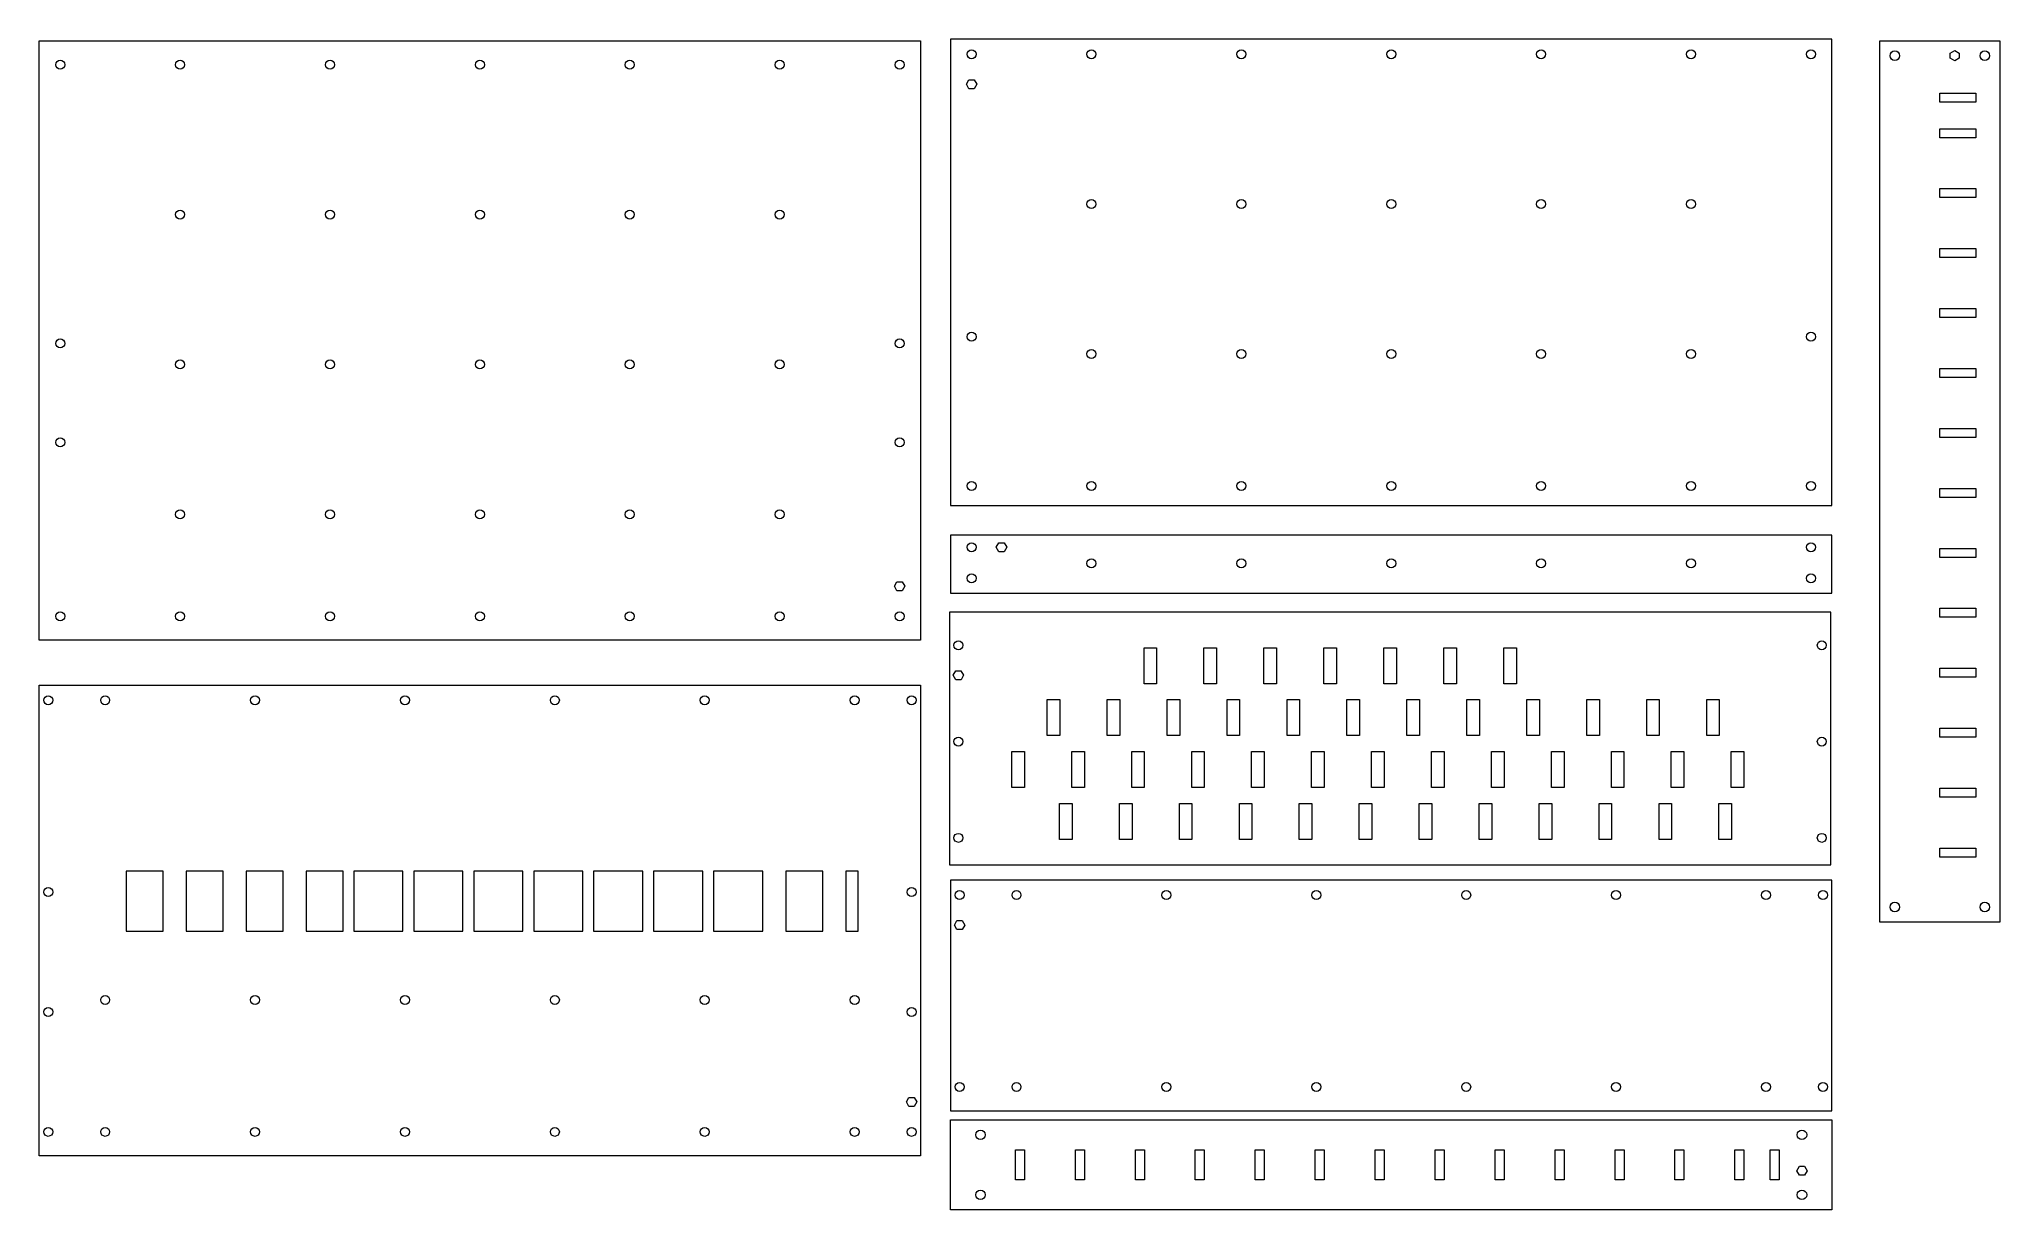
# Model space of a CAD drawing. Header units: millimetres. Extents: x -334 to 320, y -195 to 196.
import ezdxf

# ---------------------------------------------------------------- set-up
doc = ezdxf.new("R2010")
doc.units = ezdxf.units.MM
doc.header["$MEASUREMENT"] = 0
doc.layers.add('Layer 1', color=7, linetype='Continuous')

msp = doc.modelspace()

# ---------------------------------------------------------------- linework, layer by layer
at = {"layer": 'Layer 1', "lineweight": 15}
for points, knots in [([(-334, 195), (-334, 195), (-334, -5), (-334, -5), (-334, -5), (-334, -5), (-40, -5), (-40, -5), (-40, -5), (-40, -5), (-40, 195), (-40, 195), (-40, 195), (-40, 195), (-334, 195), (-334, 195)], [0, 0, 0, 0, 0.2, 0.2, 0.2, 0.2, 0.4, 0.4, 0.4, 0.4, 0.6, 0.6, 0.6, 0.6, 1, 1, 1, 1]), ([(264, 40), (264, 40), (-30, 40), (-30, 40), (-30, 40), (-30, 40), (-30, 195.5), (-30, 195.5), (-30, 195.5), (-30, 195.5), (264, 195.5), (264, 195.5), (264, 195.5), (264, 195.5), (264, 40), (264, 40)], [0, 0, 0, 0, 0.2, 0.2, 0.2, 0.2, 0.4, 0.4, 0.4, 0.4, 0.6, 0.6, 0.6, 0.6, 1, 1, 1, 1]), ([(-21.5, 190.5), (-21.5, 191.3284), (-22.1716, 192), (-23, 192), (-23, 192), (-23.8284, 192), (-24.5, 191.3284), (-24.5, 190.5), (-24.5, 190.5), (-24.5, 189.6716), (-23.8284, 189), (-23, 189), (-23, 189), (-22.1716, 189), (-21.5, 189.6716), (-21.5, 190.5)], [0, 0, 0, 0, 0.2, 0.2, 0.2, 0.2, 0.4, 0.4, 0.4, 0.4, 0.6, 0.6, 0.6, 0.6, 1, 1, 1, 1]), ([(18.5, 190.5), (18.5, 191.3284), (17.8284, 192), (17, 192), (17, 192), (16.1716, 192), (15.5, 191.3284), (15.5, 190.5), (15.5, 190.5), (15.5, 189.6716), (16.1716, 189), (17, 189), (17, 189), (17.8284, 189), (18.5, 189.6716), (18.5, 190.5)], [0, 0, 0, 0, 0.2, 0.2, 0.2, 0.2, 0.4, 0.4, 0.4, 0.4, 0.6, 0.6, 0.6, 0.6, 1, 1, 1, 1]), ([(68.5, 190.5), (68.5, 191.3284), (67.8284, 192), (67, 192), (67, 192), (66.1716, 192), (65.5, 191.3284), (65.5, 190.5), (65.5, 190.5), (65.5, 189.6716), (66.1716, 189), (67, 189), (67, 189), (67.8284, 189), (68.5, 189.6716), (68.5, 190.5)], [0, 0, 0, 0, 0.2, 0.2, 0.2, 0.2, 0.4, 0.4, 0.4, 0.4, 0.6, 0.6, 0.6, 0.6, 1, 1, 1, 1]), ([(118.5, 190.5), (118.5, 191.3284), (117.8284, 192), (117, 192), (117, 192), (116.1716, 192), (115.5, 191.3284), (115.5, 190.5), (115.5, 190.5), (115.5, 189.6716), (116.1716, 189), (117, 189), (117, 189), (117.8284, 189), (118.5, 189.6716), (118.5, 190.5)], [0, 0, 0, 0, 0.2, 0.2, 0.2, 0.2, 0.4, 0.4, 0.4, 0.4, 0.6, 0.6, 0.6, 0.6, 1, 1, 1, 1]), ([(168.5, 190.5), (168.5, 191.3284), (167.8284, 192), (167, 192), (167, 192), (166.1716, 192), (165.5, 191.3284), (165.5, 190.5), (165.5, 190.5), (165.5, 189.6716), (166.1716, 189), (167, 189), (167, 189), (167.8284, 189), (168.5, 189.6716), (168.5, 190.5)], [0, 0, 0, 0, 0.2, 0.2, 0.2, 0.2, 0.4, 0.4, 0.4, 0.4, 0.6, 0.6, 0.6, 0.6, 1, 1, 1, 1]), ([(218.5, 190.5), (218.5, 191.3284), (217.8284, 192), (217, 192), (217, 192), (216.1716, 192), (215.5, 191.3284), (215.5, 190.5), (215.5, 190.5), (215.5, 189.6716), (216.1716, 189), (217, 189), (217, 189), (217.8284, 189), (218.5, 189.6716), (218.5, 190.5)], [0, 0, 0, 0, 0.2, 0.2, 0.2, 0.2, 0.4, 0.4, 0.4, 0.4, 0.6, 0.6, 0.6, 0.6, 1, 1, 1, 1]), ([(258.5, 190.5), (258.5, 191.3284), (257.8284, 192), (257, 192), (257, 192), (256.1716, 192), (255.5, 191.3284), (255.5, 190.5), (255.5, 190.5), (255.5, 189.6716), (256.1716, 189), (257, 189), (257, 189), (257.8284, 189), (258.5, 189.6716), (258.5, 190.5)], [0, 0, 0, 0, 0.2, 0.2, 0.2, 0.2, 0.4, 0.4, 0.4, 0.4, 0.6, 0.6, 0.6, 0.6, 1, 1, 1, 1]), ([(280, 195), (280, 195), (280, -99), (280, -99), (280, -99), (280, -99), (320, -99), (320, -99), (320, -99), (320, -99), (320, 195), (320, 195), (320, 195), (320, 195), (280, 195), (280, 195)], [0, 0, 0, 0, 0.2, 0.2, 0.2, 0.2, 0.4, 0.4, 0.4, 0.4, 0.6, 0.6, 0.6, 0.6, 1, 1, 1, 1]), ([(285, 188.4), (285.8837, 188.4), (286.6, 189.1163), (286.6, 190), (286.6, 190), (286.6, 190.8837), (285.8837, 191.6), (285, 191.6), (285, 191.6), (284.1163, 191.6), (283.4, 190.8837), (283.4, 190), (283.4, 190), (283.4, 189.1164), (284.1163, 188.4), (285, 188.4)], [0, 0, 0, 0, 0.2, 0.2, 0.2, 0.2, 0.4, 0.4, 0.4, 0.4, 0.6, 0.6, 0.6, 0.6, 1, 1, 1, 1]), ([(305, 188.2679), (305, 188.2679), (306.5, 189.134), (306.5, 189.134), (306.5, 189.134), (306.5, 189.134), (306.5, 190.866), (306.5, 190.866), (306.5, 190.866), (306.5, 190.866), (305, 191.7321), (305, 191.7321), (305, 191.7321), (305, 191.7321), (303.5, 190.866), (303.5, 190.866), (303.5, 190.866), (303.5, 190.866), (303.5, 189.134), (303.5, 189.134), (303.5, 189.134), (303.5, 189.134), (305, 188.2679), (305, 188.2679)], [0, 0, 0, 0, 0.14285714, 0.14285714, 0.14285714, 0.14285714, 0.28571429, 0.28571429, 0.28571429, 0.28571429, 0.42857143, 0.42857143, 0.42857143, 0.42857143, 0.57142857, 0.57142857, 0.57142857, 0.57142857, 0.71428571, 0.71428571, 0.71428571, 0.71428571, 1, 1, 1, 1]), ([(315, 188.4), (315.8837, 188.4), (316.6, 189.1163), (316.6, 190), (316.6, 190), (316.6, 190.8837), (315.8837, 191.6), (315, 191.6), (315, 191.6), (314.1163, 191.6), (313.4, 190.8837), (313.4, 190), (313.4, 190), (313.4, 189.1164), (314.1163, 188.4), (315, 188.4)], [0, 0, 0, 0, 0.2, 0.2, 0.2, 0.2, 0.4, 0.4, 0.4, 0.4, 0.6, 0.6, 0.6, 0.6, 1, 1, 1, 1]), ([(-325.5, 187), (-325.5, 187.8284), (-326.1716, 188.5), (-327, 188.5), (-327, 188.5), (-327.8284, 188.5), (-328.5, 187.8284), (-328.5, 187), (-328.5, 187), (-328.5, 186.1716), (-327.8284, 185.5), (-327, 185.5), (-327, 185.5), (-326.1716, 185.5), (-325.5, 186.1716), (-325.5, 187)], [0, 0, 0, 0, 0.2, 0.2, 0.2, 0.2, 0.4, 0.4, 0.4, 0.4, 0.6, 0.6, 0.6, 0.6, 1, 1, 1, 1]), ([(-285.5, 187), (-285.5, 187.8284), (-286.1716, 188.5), (-287, 188.5), (-287, 188.5), (-287.8284, 188.5), (-288.5, 187.8284), (-288.5, 187), (-288.5, 187), (-288.5, 186.1716), (-287.8284, 185.5), (-287, 185.5), (-287, 185.5), (-286.1716, 185.5), (-285.5, 186.1716), (-285.5, 187)], [0, 0, 0, 0, 0.2, 0.2, 0.2, 0.2, 0.4, 0.4, 0.4, 0.4, 0.6, 0.6, 0.6, 0.6, 1, 1, 1, 1]), ([(-235.5, 187), (-235.5, 187.8284), (-236.1716, 188.5), (-237, 188.5), (-237, 188.5), (-237.8284, 188.5), (-238.5, 187.8284), (-238.5, 187), (-238.5, 187), (-238.5, 186.1716), (-237.8284, 185.5), (-237, 185.5), (-237, 185.5), (-236.1716, 185.5), (-235.5, 186.1716), (-235.5, 187)], [0, 0, 0, 0, 0.2, 0.2, 0.2, 0.2, 0.4, 0.4, 0.4, 0.4, 0.6, 0.6, 0.6, 0.6, 1, 1, 1, 1]), ([(-185.5, 187), (-185.5, 187.8284), (-186.1716, 188.5), (-187, 188.5), (-187, 188.5), (-187.8284, 188.5), (-188.5, 187.8284), (-188.5, 187), (-188.5, 187), (-188.5, 186.1716), (-187.8284, 185.5), (-187, 185.5), (-187, 185.5), (-186.1716, 185.5), (-185.5, 186.1716), (-185.5, 187)], [0, 0, 0, 0, 0.2, 0.2, 0.2, 0.2, 0.4, 0.4, 0.4, 0.4, 0.6, 0.6, 0.6, 0.6, 1, 1, 1, 1]), ([(-135.5, 187), (-135.5, 187.8284), (-136.1716, 188.5), (-137, 188.5), (-137, 188.5), (-137.8284, 188.5), (-138.5, 187.8284), (-138.5, 187), (-138.5, 187), (-138.5, 186.1716), (-137.8284, 185.5), (-137, 185.5), (-137, 185.5), (-136.1716, 185.5), (-135.5, 186.1716), (-135.5, 187)], [0, 0, 0, 0, 0.2, 0.2, 0.2, 0.2, 0.4, 0.4, 0.4, 0.4, 0.6, 0.6, 0.6, 0.6, 1, 1, 1, 1]), ([(-85.5, 187), (-85.5, 187.8284), (-86.1716, 188.5), (-87, 188.5), (-87, 188.5), (-87.8284, 188.5), (-88.5, 187.8284), (-88.5, 187), (-88.5, 187), (-88.5, 186.1716), (-87.8284, 185.5), (-87, 185.5), (-87, 185.5), (-86.1716, 185.5), (-85.5, 186.1716), (-85.5, 187)], [0, 0, 0, 0, 0.2, 0.2, 0.2, 0.2, 0.4, 0.4, 0.4, 0.4, 0.6, 0.6, 0.6, 0.6, 1, 1, 1, 1]), ([(-45.5, 187), (-45.5, 187.8284), (-46.1716, 188.5), (-47, 188.5), (-47, 188.5), (-47.8284, 188.5), (-48.5, 187.8284), (-48.5, 187), (-48.5, 187), (-48.5, 186.1716), (-47.8284, 185.5), (-47, 185.5), (-47, 185.5), (-46.1716, 185.5), (-45.5, 186.1716), (-45.5, 187)], [0, 0, 0, 0, 0.2, 0.2, 0.2, 0.2, 0.4, 0.4, 0.4, 0.4, 0.6, 0.6, 0.6, 0.6, 1, 1, 1, 1]), ([(-21.2679, 180.5), (-21.2679, 180.5), (-22.134, 182), (-22.134, 182), (-22.134, 182), (-22.134, 182), (-23.866, 182), (-23.866, 182), (-23.866, 182), (-23.866, 182), (-24.7321, 180.5), (-24.7321, 180.5), (-24.7321, 180.5), (-24.7321, 180.5), (-23.866, 179), (-23.866, 179), (-23.866, 179), (-23.866, 179), (-22.134, 179), (-22.134, 179), (-22.134, 179), (-22.134, 179), (-21.2679, 180.5), (-21.2679, 180.5)], [0, 0, 0, 0, 0.14285714, 0.14285714, 0.14285714, 0.14285714, 0.28571429, 0.28571429, 0.28571429, 0.28571429, 0.42857143, 0.42857143, 0.42857143, 0.42857143, 0.57142857, 0.57142857, 0.57142857, 0.57142857, 0.71428571, 0.71428571, 0.71428571, 0.71428571, 1, 1, 1, 1]), ([(300, 174.45), (300, 174.45), (312, 174.45), (312, 174.45), (312, 174.45), (312, 174.45), (312, 177.45), (312, 177.45), (312, 177.45), (312, 177.45), (300, 177.45), (300, 177.45), (300, 177.45), (300, 177.45), (300, 174.45), (300, 174.45)], [0, 0, 0, 0, 0.2, 0.2, 0.2, 0.2, 0.4, 0.4, 0.4, 0.4, 0.6, 0.6, 0.6, 0.6, 1, 1, 1, 1]), ([(312, 165.65), (312, 165.65), (300, 165.65), (300, 165.65), (300, 165.65), (300, 165.65), (300, 162.65), (300, 162.65), (300, 162.65), (300, 162.65), (312, 162.65), (312, 162.65), (312, 162.65), (312, 162.65), (312, 165.65), (312, 165.65)], [0, 0, 0, 0, 0.2, 0.2, 0.2, 0.2, 0.4, 0.4, 0.4, 0.4, 0.6, 0.6, 0.6, 0.6, 1, 1, 1, 1]), ([(312, 145.65), (312, 145.65), (300, 145.65), (300, 145.65), (300, 145.65), (300, 145.65), (300, 142.65), (300, 142.65), (300, 142.65), (300, 142.65), (312, 142.65), (312, 142.65), (312, 142.65), (312, 142.65), (312, 145.65), (312, 145.65)], [0, 0, 0, 0, 0.2, 0.2, 0.2, 0.2, 0.4, 0.4, 0.4, 0.4, 0.6, 0.6, 0.6, 0.6, 1, 1, 1, 1]), ([(-285.5, 137), (-285.5, 137.8284), (-286.1716, 138.5), (-287, 138.5), (-287, 138.5), (-287.8284, 138.5), (-288.5, 137.8284), (-288.5, 137), (-288.5, 137), (-288.5, 136.1716), (-287.8284, 135.5), (-287, 135.5), (-287, 135.5), (-286.1716, 135.5), (-285.5, 136.1716), (-285.5, 137)], [0, 0, 0, 0, 0.2, 0.2, 0.2, 0.2, 0.4, 0.4, 0.4, 0.4, 0.6, 0.6, 0.6, 0.6, 1, 1, 1, 1]), ([(-235.5, 137), (-235.5, 137.8284), (-236.1716, 138.5), (-237, 138.5), (-237, 138.5), (-237.8284, 138.5), (-238.5, 137.8284), (-238.5, 137), (-238.5, 137), (-238.5, 136.1716), (-237.8284, 135.5), (-237, 135.5), (-237, 135.5), (-236.1716, 135.5), (-235.5, 136.1716), (-235.5, 137)], [0, 0, 0, 0, 0.2, 0.2, 0.2, 0.2, 0.4, 0.4, 0.4, 0.4, 0.6, 0.6, 0.6, 0.6, 1, 1, 1, 1]), ([(-185.5, 137), (-185.5, 137.8284), (-186.1716, 138.5), (-187, 138.5), (-187, 138.5), (-187.8284, 138.5), (-188.5, 137.8284), (-188.5, 137), (-188.5, 137), (-188.5, 136.1716), (-187.8284, 135.5), (-187, 135.5), (-187, 135.5), (-186.1716, 135.5), (-185.5, 136.1716), (-185.5, 137)], [0, 0, 0, 0, 0.2, 0.2, 0.2, 0.2, 0.4, 0.4, 0.4, 0.4, 0.6, 0.6, 0.6, 0.6, 1, 1, 1, 1]), ([(-135.5, 137), (-135.5, 137.8284), (-136.1716, 138.5), (-137, 138.5), (-137, 138.5), (-137.8284, 138.5), (-138.5, 137.8284), (-138.5, 137), (-138.5, 137), (-138.5, 136.1716), (-137.8284, 135.5), (-137, 135.5), (-137, 135.5), (-136.1716, 135.5), (-135.5, 136.1716), (-135.5, 137)], [0, 0, 0, 0, 0.2, 0.2, 0.2, 0.2, 0.4, 0.4, 0.4, 0.4, 0.6, 0.6, 0.6, 0.6, 1, 1, 1, 1]), ([(-85.5, 137), (-85.5, 137.8284), (-86.1716, 138.5), (-87, 138.5), (-87, 138.5), (-87.8284, 138.5), (-88.5, 137.8284), (-88.5, 137), (-88.5, 137), (-88.5, 136.1716), (-87.8284, 135.5), (-87, 135.5), (-87, 135.5), (-86.1716, 135.5), (-85.5, 136.1716), (-85.5, 137)], [0, 0, 0, 0, 0.2, 0.2, 0.2, 0.2, 0.4, 0.4, 0.4, 0.4, 0.6, 0.6, 0.6, 0.6, 1, 1, 1, 1]), ([(18.5, 140.5), (18.5, 141.3284), (17.8284, 142), (17, 142), (17, 142), (16.1716, 142), (15.5, 141.3284), (15.5, 140.5), (15.5, 140.5), (15.5, 139.6716), (16.1716, 139), (17, 139), (17, 139), (17.8284, 139), (18.5, 139.6716), (18.5, 140.5)], [0, 0, 0, 0, 0.2, 0.2, 0.2, 0.2, 0.4, 0.4, 0.4, 0.4, 0.6, 0.6, 0.6, 0.6, 1, 1, 1, 1]), ([(68.5, 140.5), (68.5, 141.3284), (67.8284, 142), (67, 142), (67, 142), (66.1716, 142), (65.5, 141.3284), (65.5, 140.5), (65.5, 140.5), (65.5, 139.6716), (66.1716, 139), (67, 139), (67, 139), (67.8284, 139), (68.5, 139.6716), (68.5, 140.5)], [0, 0, 0, 0, 0.2, 0.2, 0.2, 0.2, 0.4, 0.4, 0.4, 0.4, 0.6, 0.6, 0.6, 0.6, 1, 1, 1, 1]), ([(118.5, 140.5), (118.5, 141.3284), (117.8284, 142), (117, 142), (117, 142), (116.1716, 142), (115.5, 141.3284), (115.5, 140.5), (115.5, 140.5), (115.5, 139.6716), (116.1716, 139), (117, 139), (117, 139), (117.8284, 139), (118.5, 139.6716), (118.5, 140.5)], [0, 0, 0, 0, 0.2, 0.2, 0.2, 0.2, 0.4, 0.4, 0.4, 0.4, 0.6, 0.6, 0.6, 0.6, 1, 1, 1, 1]), ([(168.5, 140.5), (168.5, 141.3284), (167.8284, 142), (167, 142), (167, 142), (166.1716, 142), (165.5, 141.3284), (165.5, 140.5), (165.5, 140.5), (165.5, 139.6716), (166.1716, 139), (167, 139), (167, 139), (167.8284, 139), (168.5, 139.6716), (168.5, 140.5)], [0, 0, 0, 0, 0.2, 0.2, 0.2, 0.2, 0.4, 0.4, 0.4, 0.4, 0.6, 0.6, 0.6, 0.6, 1, 1, 1, 1]), ([(218.5, 140.5), (218.5, 141.3284), (217.8284, 142), (217, 142), (217, 142), (216.1716, 142), (215.5, 141.3284), (215.5, 140.5), (215.5, 140.5), (215.5, 139.6716), (216.1716, 139), (217, 139), (217, 139), (217.8284, 139), (218.5, 139.6716), (218.5, 140.5)], [0, 0, 0, 0, 0.2, 0.2, 0.2, 0.2, 0.4, 0.4, 0.4, 0.4, 0.6, 0.6, 0.6, 0.6, 1, 1, 1, 1]), ([(312, 125.65), (312, 125.65), (300, 125.65), (300, 125.65), (300, 125.65), (300, 125.65), (300, 122.65), (300, 122.65), (300, 122.65), (300, 122.65), (312, 122.65), (312, 122.65), (312, 122.65), (312, 122.65), (312, 125.65), (312, 125.65)], [0, 0, 0, 0, 0.2, 0.2, 0.2, 0.2, 0.4, 0.4, 0.4, 0.4, 0.6, 0.6, 0.6, 0.6, 1, 1, 1, 1]), ([(312, 105.65), (312, 105.65), (300, 105.65), (300, 105.65), (300, 105.65), (300, 105.65), (300, 102.65), (300, 102.65), (300, 102.65), (300, 102.65), (312, 102.65), (312, 102.65), (312, 102.65), (312, 102.65), (312, 105.65), (312, 105.65)], [0, 0, 0, 0, 0.2, 0.2, 0.2, 0.2, 0.4, 0.4, 0.4, 0.4, 0.6, 0.6, 0.6, 0.6, 1, 1, 1, 1]), ([(-325.5, 94), (-325.5, 94.8284), (-326.1716, 95.5), (-327, 95.5), (-327, 95.5), (-327.8284, 95.5), (-328.5, 94.8284), (-328.5, 94), (-328.5, 94), (-328.5, 93.1716), (-327.8284, 92.5), (-327, 92.5), (-327, 92.5), (-326.1716, 92.5), (-325.5, 93.1716), (-325.5, 94)], [0, 0, 0, 0, 0.2, 0.2, 0.2, 0.2, 0.4, 0.4, 0.4, 0.4, 0.6, 0.6, 0.6, 0.6, 1, 1, 1, 1]), ([(-45.5, 94), (-45.5, 94.8284), (-46.1716, 95.5), (-47, 95.5), (-47, 95.5), (-47.8284, 95.5), (-48.5, 94.8284), (-48.5, 94), (-48.5, 94), (-48.5, 93.1716), (-47.8284, 92.5), (-47, 92.5), (-47, 92.5), (-46.1716, 92.5), (-45.5, 93.1716), (-45.5, 94)], [0, 0, 0, 0, 0.2, 0.2, 0.2, 0.2, 0.4, 0.4, 0.4, 0.4, 0.6, 0.6, 0.6, 0.6, 1, 1, 1, 1]), ([(-21.5, 96.2471), (-21.5, 97.0755), (-22.1716, 97.7471), (-23, 97.7471), (-23, 97.7471), (-23.8284, 97.7471), (-24.5, 97.0755), (-24.5, 96.2471), (-24.5, 96.2471), (-24.5, 95.4187), (-23.8284, 94.7471), (-23, 94.7471), (-23, 94.7471), (-22.1716, 94.7471), (-21.5, 95.4187), (-21.5, 96.2471)], [0, 0, 0, 0, 0.2, 0.2, 0.2, 0.2, 0.4, 0.4, 0.4, 0.4, 0.6, 0.6, 0.6, 0.6, 1, 1, 1, 1]), ([(18.5, 90.5), (18.5, 91.3284), (17.8284, 92), (17, 92), (17, 92), (16.1716, 92), (15.5, 91.3284), (15.5, 90.5), (15.5, 90.5), (15.5, 89.6716), (16.1716, 89), (17, 89), (17, 89), (17.8284, 89), (18.5, 89.6716), (18.5, 90.5)], [0, 0, 0, 0, 0.2, 0.2, 0.2, 0.2, 0.4, 0.4, 0.4, 0.4, 0.6, 0.6, 0.6, 0.6, 1, 1, 1, 1]), ([(68.5, 90.5), (68.5, 91.3284), (67.8284, 92), (67, 92), (67, 92), (66.1716, 92), (65.5, 91.3284), (65.5, 90.5), (65.5, 90.5), (65.5, 89.6716), (66.1716, 89), (67, 89), (67, 89), (67.8284, 89), (68.5, 89.6716), (68.5, 90.5)], [0, 0, 0, 0, 0.2, 0.2, 0.2, 0.2, 0.4, 0.4, 0.4, 0.4, 0.6, 0.6, 0.6, 0.6, 1, 1, 1, 1]), ([(118.5, 90.5), (118.5, 91.3284), (117.8284, 92), (117, 92), (117, 92), (116.1716, 92), (115.5, 91.3284), (115.5, 90.5), (115.5, 90.5), (115.5, 89.6716), (116.1716, 89), (117, 89), (117, 89), (117.8284, 89), (118.5, 89.6716), (118.5, 90.5)], [0, 0, 0, 0, 0.2, 0.2, 0.2, 0.2, 0.4, 0.4, 0.4, 0.4, 0.6, 0.6, 0.6, 0.6, 1, 1, 1, 1]), ([(168.5, 90.5), (168.5, 91.3284), (167.8284, 92), (167, 92), (167, 92), (166.1716, 92), (165.5, 91.3284), (165.5, 90.5), (165.5, 90.5), (165.5, 89.6716), (166.1716, 89), (167, 89), (167, 89), (167.8284, 89), (168.5, 89.6716), (168.5, 90.5)], [0, 0, 0, 0, 0.2, 0.2, 0.2, 0.2, 0.4, 0.4, 0.4, 0.4, 0.6, 0.6, 0.6, 0.6, 1, 1, 1, 1]), ([(218.5, 90.5), (218.5, 91.3284), (217.8284, 92), (217, 92), (217, 92), (216.1716, 92), (215.5, 91.3284), (215.5, 90.5), (215.5, 90.5), (215.5, 89.6716), (216.1716, 89), (217, 89), (217, 89), (217.8284, 89), (218.5, 89.6716), (218.5, 90.5)], [0, 0, 0, 0, 0.2, 0.2, 0.2, 0.2, 0.4, 0.4, 0.4, 0.4, 0.6, 0.6, 0.6, 0.6, 1, 1, 1, 1]), ([(258.5, 96.2471), (258.5, 97.0755), (257.8284, 97.7471), (257, 97.7471), (257, 97.7471), (256.1716, 97.7471), (255.5, 97.0755), (255.5, 96.2471), (255.5, 96.2471), (255.5, 95.4187), (256.1716, 94.7471), (257, 94.7471), (257, 94.7471), (257.8284, 94.7471), (258.5, 95.4187), (258.5, 96.2471)], [0, 0, 0, 0, 0.2, 0.2, 0.2, 0.2, 0.4, 0.4, 0.4, 0.4, 0.6, 0.6, 0.6, 0.6, 1, 1, 1, 1]), ([(-285.5, 87), (-285.5, 87.8284), (-286.1716, 88.5), (-287, 88.5), (-287, 88.5), (-287.8284, 88.5), (-288.5, 87.8284), (-288.5, 87), (-288.5, 87), (-288.5, 86.1716), (-287.8284, 85.5), (-287, 85.5), (-287, 85.5), (-286.1716, 85.5), (-285.5, 86.1716), (-285.5, 87)], [0, 0, 0, 0, 0.2, 0.2, 0.2, 0.2, 0.4, 0.4, 0.4, 0.4, 0.6, 0.6, 0.6, 0.6, 1, 1, 1, 1]), ([(-235.5, 87), (-235.5, 87.8284), (-236.1716, 88.5), (-237, 88.5), (-237, 88.5), (-237.8284, 88.5), (-238.5, 87.8284), (-238.5, 87), (-238.5, 87), (-238.5, 86.1716), (-237.8284, 85.5), (-237, 85.5), (-237, 85.5), (-236.1716, 85.5), (-235.5, 86.1716), (-235.5, 87)], [0, 0, 0, 0, 0.2, 0.2, 0.2, 0.2, 0.4, 0.4, 0.4, 0.4, 0.6, 0.6, 0.6, 0.6, 1, 1, 1, 1]), ([(-185.5, 87), (-185.5, 87.8284), (-186.1716, 88.5), (-187, 88.5), (-187, 88.5), (-187.8284, 88.5), (-188.5, 87.8284), (-188.5, 87), (-188.5, 87), (-188.5, 86.1716), (-187.8284, 85.5), (-187, 85.5), (-187, 85.5), (-186.1716, 85.5), (-185.5, 86.1716), (-185.5, 87)], [0, 0, 0, 0, 0.2, 0.2, 0.2, 0.2, 0.4, 0.4, 0.4, 0.4, 0.6, 0.6, 0.6, 0.6, 1, 1, 1, 1]), ([(-135.5, 87), (-135.5, 87.8284), (-136.1716, 88.5), (-137, 88.5), (-137, 88.5), (-137.8284, 88.5), (-138.5, 87.8284), (-138.5, 87), (-138.5, 87), (-138.5, 86.1716), (-137.8284, 85.5), (-137, 85.5), (-137, 85.5), (-136.1716, 85.5), (-135.5, 86.1716), (-135.5, 87)], [0, 0, 0, 0, 0.2, 0.2, 0.2, 0.2, 0.4, 0.4, 0.4, 0.4, 0.6, 0.6, 0.6, 0.6, 1, 1, 1, 1]), ([(-85.5, 87), (-85.5, 87.8284), (-86.1716, 88.5), (-87, 88.5), (-87, 88.5), (-87.8284, 88.5), (-88.5, 87.8284), (-88.5, 87), (-88.5, 87), (-88.5, 86.1716), (-87.8284, 85.5), (-87, 85.5), (-87, 85.5), (-86.1716, 85.5), (-85.5, 86.1716), (-85.5, 87)], [0, 0, 0, 0, 0.2, 0.2, 0.2, 0.2, 0.4, 0.4, 0.4, 0.4, 0.6, 0.6, 0.6, 0.6, 1, 1, 1, 1]), ([(312, 85.65), (312, 85.65), (300, 85.65), (300, 85.65), (300, 85.65), (300, 85.65), (300, 82.65), (300, 82.65), (300, 82.65), (300, 82.65), (312, 82.65), (312, 82.65), (312, 82.65), (312, 82.65), (312, 85.65), (312, 85.65)], [0, 0, 0, 0, 0.2, 0.2, 0.2, 0.2, 0.4, 0.4, 0.4, 0.4, 0.6, 0.6, 0.6, 0.6, 1, 1, 1, 1]), ([(312, 65.65), (312, 65.65), (300, 65.65), (300, 65.65), (300, 65.65), (300, 65.65), (300, 62.65), (300, 62.65), (300, 62.65), (300, 62.65), (312, 62.65), (312, 62.65), (312, 62.65), (312, 62.65), (312, 65.65), (312, 65.65)], [0, 0, 0, 0, 0.2, 0.2, 0.2, 0.2, 0.4, 0.4, 0.4, 0.4, 0.6, 0.6, 0.6, 0.6, 1, 1, 1, 1]), ([(-325.5, 61), (-325.5, 61.8284), (-326.1716, 62.5), (-327, 62.5), (-327, 62.5), (-327.8284, 62.5), (-328.5, 61.8284), (-328.5, 61), (-328.5, 61), (-328.5, 60.1716), (-327.8284, 59.5), (-327, 59.5), (-327, 59.5), (-326.1716, 59.5), (-325.5, 60.1716), (-325.5, 61)], [0, 0, 0, 0, 0.2, 0.2, 0.2, 0.2, 0.4, 0.4, 0.4, 0.4, 0.6, 0.6, 0.6, 0.6, 1, 1, 1, 1]), ([(-45.5, 61), (-45.5, 61.8284), (-46.1716, 62.5), (-47, 62.5), (-47, 62.5), (-47.8284, 62.5), (-48.5, 61.8284), (-48.5, 61), (-48.5, 61), (-48.5, 60.1716), (-47.8284, 59.5), (-47, 59.5), (-47, 59.5), (-46.1716, 59.5), (-45.5, 60.1716), (-45.5, 61)], [0, 0, 0, 0, 0.2, 0.2, 0.2, 0.2, 0.4, 0.4, 0.4, 0.4, 0.6, 0.6, 0.6, 0.6, 1, 1, 1, 1]), ([(-21.5, 46.5), (-21.5, 47.3284), (-22.1716, 48), (-23, 48), (-23, 48), (-23.8284, 48), (-24.5, 47.3284), (-24.5, 46.5), (-24.5, 46.5), (-24.5, 45.6716), (-23.8284, 45), (-23, 45), (-23, 45), (-22.1716, 45), (-21.5, 45.6716), (-21.5, 46.5)], [0, 0, 0, 0, 0.2, 0.2, 0.2, 0.2, 0.4, 0.4, 0.4, 0.4, 0.6, 0.6, 0.6, 0.6, 1, 1, 1, 1]), ([(18.5, 46.5), (18.5, 47.3284), (17.8284, 48), (17, 48), (17, 48), (16.1716, 48), (15.5, 47.3284), (15.5, 46.5), (15.5, 46.5), (15.5, 45.6716), (16.1716, 45), (17, 45), (17, 45), (17.8284, 45), (18.5, 45.6716), (18.5, 46.5)], [0, 0, 0, 0, 0.2, 0.2, 0.2, 0.2, 0.4, 0.4, 0.4, 0.4, 0.6, 0.6, 0.6, 0.6, 1, 1, 1, 1]), ([(68.5, 46.5), (68.5, 47.3284), (67.8284, 48), (67, 48), (67, 48), (66.1716, 48), (65.5, 47.3284), (65.5, 46.5), (65.5, 46.5), (65.5, 45.6716), (66.1716, 45), (67, 45), (67, 45), (67.8284, 45), (68.5, 45.6716), (68.5, 46.5)], [0, 0, 0, 0, 0.2, 0.2, 0.2, 0.2, 0.4, 0.4, 0.4, 0.4, 0.6, 0.6, 0.6, 0.6, 1, 1, 1, 1]), ([(118.5, 46.5), (118.5, 47.3284), (117.8284, 48), (117, 48), (117, 48), (116.1716, 48), (115.5, 47.3284), (115.5, 46.5), (115.5, 46.5), (115.5, 45.6716), (116.1716, 45), (117, 45), (117, 45), (117.8284, 45), (118.5, 45.6716), (118.5, 46.5)], [0, 0, 0, 0, 0.2, 0.2, 0.2, 0.2, 0.4, 0.4, 0.4, 0.4, 0.6, 0.6, 0.6, 0.6, 1, 1, 1, 1]), ([(168.5, 46.5), (168.5, 47.3284), (167.8284, 48), (167, 48), (167, 48), (166.1716, 48), (165.5, 47.3284), (165.5, 46.5), (165.5, 46.5), (165.5, 45.6716), (166.1716, 45), (167, 45), (167, 45), (167.8284, 45), (168.5, 45.6716), (168.5, 46.5)], [0, 0, 0, 0, 0.2, 0.2, 0.2, 0.2, 0.4, 0.4, 0.4, 0.4, 0.6, 0.6, 0.6, 0.6, 1, 1, 1, 1]), ([(218.5, 46.5), (218.5, 47.3284), (217.8284, 48), (217, 48), (217, 48), (216.1716, 48), (215.5, 47.3284), (215.5, 46.5), (215.5, 46.5), (215.5, 45.6716), (216.1716, 45), (217, 45), (217, 45), (217.8284, 45), (218.5, 45.6716), (218.5, 46.5)], [0, 0, 0, 0, 0.2, 0.2, 0.2, 0.2, 0.4, 0.4, 0.4, 0.4, 0.6, 0.6, 0.6, 0.6, 1, 1, 1, 1]), ([(258.5, 46.5), (258.5, 47.3284), (257.8284, 48), (257, 48), (257, 48), (256.1716, 48), (255.5, 47.3284), (255.5, 46.5), (255.5, 46.5), (255.5, 45.6716), (256.1716, 45), (257, 45), (257, 45), (257.8284, 45), (258.5, 45.6716), (258.5, 46.5)], [0, 0, 0, 0, 0.2, 0.2, 0.2, 0.2, 0.4, 0.4, 0.4, 0.4, 0.6, 0.6, 0.6, 0.6, 1, 1, 1, 1]), ([(312, 45.65), (312, 45.65), (300, 45.65), (300, 45.65), (300, 45.65), (300, 45.65), (300, 42.65), (300, 42.65), (300, 42.65), (300, 42.65), (312, 42.65), (312, 42.65), (312, 42.65), (312, 42.65), (312, 45.65), (312, 45.65)], [0, 0, 0, 0, 0.2, 0.2, 0.2, 0.2, 0.4, 0.4, 0.4, 0.4, 0.6, 0.6, 0.6, 0.6, 1, 1, 1, 1]), ([(-285.5, 37), (-285.5, 37.8284), (-286.1716, 38.5), (-287, 38.5), (-287, 38.5), (-287.8284, 38.5), (-288.5, 37.8284), (-288.5, 37), (-288.5, 37), (-288.5, 36.1716), (-287.8284, 35.5), (-287, 35.5), (-287, 35.5), (-286.1716, 35.5), (-285.5, 36.1716), (-285.5, 37)], [0, 0, 0, 0, 0.2, 0.2, 0.2, 0.2, 0.4, 0.4, 0.4, 0.4, 0.6, 0.6, 0.6, 0.6, 1, 1, 1, 1]), ([(-235.5, 37), (-235.5, 37.8284), (-236.1716, 38.5), (-237, 38.5), (-237, 38.5), (-237.8284, 38.5), (-238.5, 37.8284), (-238.5, 37), (-238.5, 37), (-238.5, 36.1716), (-237.8284, 35.5), (-237, 35.5), (-237, 35.5), (-236.1716, 35.5), (-235.5, 36.1716), (-235.5, 37)], [0, 0, 0, 0, 0.2, 0.2, 0.2, 0.2, 0.4, 0.4, 0.4, 0.4, 0.6, 0.6, 0.6, 0.6, 1, 1, 1, 1]), ([(-185.5, 37), (-185.5, 37.8284), (-186.1716, 38.5), (-187, 38.5), (-187, 38.5), (-187.8284, 38.5), (-188.5, 37.8284), (-188.5, 37), (-188.5, 37), (-188.5, 36.1716), (-187.8284, 35.5), (-187, 35.5), (-187, 35.5), (-186.1716, 35.5), (-185.5, 36.1716), (-185.5, 37)], [0, 0, 0, 0, 0.2, 0.2, 0.2, 0.2, 0.4, 0.4, 0.4, 0.4, 0.6, 0.6, 0.6, 0.6, 1, 1, 1, 1]), ([(-135.5, 37), (-135.5, 37.8284), (-136.1716, 38.5), (-137, 38.5), (-137, 38.5), (-137.8284, 38.5), (-138.5, 37.8284), (-138.5, 37), (-138.5, 37), (-138.5, 36.1716), (-137.8284, 35.5), (-137, 35.5), (-137, 35.5), (-136.1716, 35.5), (-135.5, 36.1716), (-135.5, 37)], [0, 0, 0, 0, 0.2, 0.2, 0.2, 0.2, 0.4, 0.4, 0.4, 0.4, 0.6, 0.6, 0.6, 0.6, 1, 1, 1, 1]), ([(-85.5, 37), (-85.5, 37.8284), (-86.1716, 38.5), (-87, 38.5), (-87, 38.5), (-87.8284, 38.5), (-88.5, 37.8284), (-88.5, 37), (-88.5, 37), (-88.5, 36.1716), (-87.8284, 35.5), (-87, 35.5), (-87, 35.5), (-86.1716, 35.5), (-85.5, 36.1716), (-85.5, 37)], [0, 0, 0, 0, 0.2, 0.2, 0.2, 0.2, 0.4, 0.4, 0.4, 0.4, 0.6, 0.6, 0.6, 0.6, 1, 1, 1, 1]), ([(264, 10.6522), (264, 10.6522), (-30, 10.6522), (-30, 10.6522), (-30, 10.6522), (-30, 10.6522), (-30, 30), (-30, 30), (-30, 30), (-30, 30), (264, 30), (264, 30), (264, 30), (264, 30), (264, 10.6522), (264, 10.6522)], [0, 0, 0, 0, 0.2, 0.2, 0.2, 0.2, 0.4, 0.4, 0.4, 0.4, 0.6, 0.6, 0.6, 0.6, 1, 1, 1, 1]), ([(-21.5, 26.0288), (-21.5, 26.8572), (-22.1716, 27.5288), (-23, 27.5288), (-23, 27.5288), (-23.8284, 27.5288), (-24.5, 26.8572), (-24.5, 26.0288), (-24.5, 26.0288), (-24.5, 25.2003), (-23.8284, 24.5288), (-23, 24.5288), (-23, 24.5288), (-22.1716, 24.5288), (-21.5, 25.2003), (-21.5, 26.0288)], [0, 0, 0, 0, 0.2, 0.2, 0.2, 0.2, 0.4, 0.4, 0.4, 0.4, 0.6, 0.6, 0.6, 0.6, 1, 1, 1, 1]), ([(-11.2679, 26.0288), (-11.2679, 26.0288), (-12.134, 27.5288), (-12.134, 27.5288), (-12.134, 27.5288), (-12.134, 27.5288), (-13.866, 27.5288), (-13.866, 27.5288), (-13.866, 27.5288), (-13.866, 27.5288), (-14.7321, 26.0288), (-14.7321, 26.0288), (-14.7321, 26.0288), (-14.7321, 26.0288), (-13.866, 24.5288), (-13.866, 24.5288), (-13.866, 24.5288), (-13.866, 24.5288), (-12.134, 24.5288), (-12.134, 24.5288), (-12.134, 24.5288), (-12.134, 24.5288), (-11.2679, 26.0288), (-11.2679, 26.0288)], [0, 0, 0, 0, 0.14285714, 0.14285714, 0.14285714, 0.14285714, 0.28571429, 0.28571429, 0.28571429, 0.28571429, 0.42857143, 0.42857143, 0.42857143, 0.42857143, 0.57142857, 0.57142857, 0.57142857, 0.57142857, 0.71428571, 0.71428571, 0.71428571, 0.71428571, 1, 1, 1, 1]), ([(258.5, 26.0288), (258.5, 26.8572), (257.8284, 27.5288), (257, 27.5288), (257, 27.5288), (256.1716, 27.5288), (255.5, 26.8572), (255.5, 26.0288), (255.5, 26.0288), (255.5, 25.2003), (256.1716, 24.5288), (257, 24.5288), (257, 24.5288), (257.8284, 24.5288), (258.5, 25.2003), (258.5, 26.0288)], [0, 0, 0, 0, 0.2, 0.2, 0.2, 0.2, 0.4, 0.4, 0.4, 0.4, 0.6, 0.6, 0.6, 0.6, 1, 1, 1, 1]), ([(18.5, 20.6522), (18.5, 21.4806), (17.8284, 22.1522), (17, 22.1522), (17, 22.1522), (16.1716, 22.1522), (15.5, 21.4806), (15.5, 20.6522), (15.5, 20.6522), (15.5, 19.8238), (16.1716, 19.1522), (17, 19.1522), (17, 19.1522), (17.8284, 19.1522), (18.5, 19.8238), (18.5, 20.6522)], [0, 0, 0, 0, 0.2, 0.2, 0.2, 0.2, 0.4, 0.4, 0.4, 0.4, 0.6, 0.6, 0.6, 0.6, 1, 1, 1, 1]), ([(68.5, 20.6522), (68.5, 21.4806), (67.8284, 22.1522), (67, 22.1522), (67, 22.1522), (66.1716, 22.1522), (65.5, 21.4806), (65.5, 20.6522), (65.5, 20.6522), (65.5, 19.8238), (66.1716, 19.1522), (67, 19.1522), (67, 19.1522), (67.8284, 19.1522), (68.5, 19.8238), (68.5, 20.6522)], [0, 0, 0, 0, 0.2, 0.2, 0.2, 0.2, 0.4, 0.4, 0.4, 0.4, 0.6, 0.6, 0.6, 0.6, 1, 1, 1, 1]), ([(118.5, 20.6522), (118.5, 21.4806), (117.8284, 22.1522), (117, 22.1522), (117, 22.1522), (116.1716, 22.1522), (115.5, 21.4806), (115.5, 20.6522), (115.5, 20.6522), (115.5, 19.8238), (116.1716, 19.1522), (117, 19.1522), (117, 19.1522), (117.8284, 19.1522), (118.5, 19.8238), (118.5, 20.6522)], [0, 0, 0, 0, 0.2, 0.2, 0.2, 0.2, 0.4, 0.4, 0.4, 0.4, 0.6, 0.6, 0.6, 0.6, 1, 1, 1, 1]), ([(168.5, 20.6522), (168.5, 21.4806), (167.8284, 22.1522), (167, 22.1522), (167, 22.1522), (166.1716, 22.1522), (165.5, 21.4806), (165.5, 20.6522), (165.5, 20.6522), (165.5, 19.8238), (166.1716, 19.1522), (167, 19.1522), (167, 19.1522), (167.8284, 19.1522), (168.5, 19.8238), (168.5, 20.6522)], [0, 0, 0, 0, 0.2, 0.2, 0.2, 0.2, 0.4, 0.4, 0.4, 0.4, 0.6, 0.6, 0.6, 0.6, 1, 1, 1, 1]), ([(218.5, 20.6522), (218.5, 21.4806), (217.8284, 22.1522), (217, 22.1522), (217, 22.1522), (216.1716, 22.1522), (215.5, 21.4806), (215.5, 20.6522), (215.5, 20.6522), (215.5, 19.8238), (216.1716, 19.1522), (217, 19.1522), (217, 19.1522), (217.8284, 19.1522), (218.5, 19.8238), (218.5, 20.6522)], [0, 0, 0, 0, 0.2, 0.2, 0.2, 0.2, 0.4, 0.4, 0.4, 0.4, 0.6, 0.6, 0.6, 0.6, 1, 1, 1, 1]), ([(312, 25.65), (312, 25.65), (300, 25.65), (300, 25.65), (300, 25.65), (300, 25.65), (300, 22.65), (300, 22.65), (300, 22.65), (300, 22.65), (312, 22.65), (312, 22.65), (312, 22.65), (312, 22.65), (312, 25.65), (312, 25.65)], [0, 0, 0, 0, 0.2, 0.2, 0.2, 0.2, 0.4, 0.4, 0.4, 0.4, 0.6, 0.6, 0.6, 0.6, 1, 1, 1, 1]), ([(-45.2679, 13), (-45.2679, 13), (-46.134, 14.5), (-46.134, 14.5), (-46.134, 14.5), (-46.134, 14.5), (-47.866, 14.5), (-47.866, 14.5), (-47.866, 14.5), (-47.866, 14.5), (-48.7321, 13), (-48.7321, 13), (-48.7321, 13), (-48.7321, 13), (-47.866, 11.5), (-47.866, 11.5), (-47.866, 11.5), (-47.866, 11.5), (-46.134, 11.5), (-46.134, 11.5), (-46.134, 11.5), (-46.134, 11.5), (-45.2679, 13), (-45.2679, 13)], [0, 0, 0, 0, 0.14285714, 0.14285714, 0.14285714, 0.14285714, 0.28571429, 0.28571429, 0.28571429, 0.28571429, 0.42857143, 0.42857143, 0.42857143, 0.42857143, 0.57142857, 0.57142857, 0.57142857, 0.57142857, 0.71428571, 0.71428571, 0.71428571, 0.71428571, 1, 1, 1, 1]), ([(-21.5, 15.6522), (-21.5, 16.4806), (-22.1716, 17.1522), (-23, 17.1522), (-23, 17.1522), (-23.8284, 17.1522), (-24.5, 16.4806), (-24.5, 15.6522), (-24.5, 15.6522), (-24.5, 14.8238), (-23.8284, 14.1522), (-23, 14.1522), (-23, 14.1522), (-22.1716, 14.1522), (-21.5, 14.8238), (-21.5, 15.6522)], [0, 0, 0, 0, 0.2, 0.2, 0.2, 0.2, 0.4, 0.4, 0.4, 0.4, 0.6, 0.6, 0.6, 0.6, 1, 1, 1, 1]), ([(258.5, 15.6522), (258.5, 16.4806), (257.8284, 17.1522), (257, 17.1522), (257, 17.1522), (256.1716, 17.1522), (255.5, 16.4806), (255.5, 15.6522), (255.5, 15.6522), (255.5, 14.8238), (256.1716, 14.1522), (257, 14.1522), (257, 14.1522), (257.8284, 14.1522), (258.5, 14.8238), (258.5, 15.6522)], [0, 0, 0, 0, 0.2, 0.2, 0.2, 0.2, 0.4, 0.4, 0.4, 0.4, 0.6, 0.6, 0.6, 0.6, 1, 1, 1, 1]), ([(-325.5, 3), (-325.5, 3.8284), (-326.1716, 4.5), (-327, 4.5), (-327, 4.5), (-327.8284, 4.5), (-328.5, 3.8284), (-328.5, 3), (-328.5, 3), (-328.5, 2.1716), (-327.8284, 1.5), (-327, 1.5), (-327, 1.5), (-326.1716, 1.5), (-325.5, 2.1716), (-325.5, 3)], [0, 0, 0, 0, 0.2, 0.2, 0.2, 0.2, 0.4, 0.4, 0.4, 0.4, 0.6, 0.6, 0.6, 0.6, 1, 1, 1, 1]), ([(-285.5, 3), (-285.5, 3.8284), (-286.1716, 4.5), (-287, 4.5), (-287, 4.5), (-287.8284, 4.5), (-288.5, 3.8284), (-288.5, 3), (-288.5, 3), (-288.5, 2.1716), (-287.8284, 1.5), (-287, 1.5), (-287, 1.5), (-286.1716, 1.5), (-285.5, 2.1716), (-285.5, 3)], [0, 0, 0, 0, 0.2, 0.2, 0.2, 0.2, 0.4, 0.4, 0.4, 0.4, 0.6, 0.6, 0.6, 0.6, 1, 1, 1, 1]), ([(-235.5, 3), (-235.5, 3.8284), (-236.1716, 4.5), (-237, 4.5), (-237, 4.5), (-237.8284, 4.5), (-238.5, 3.8284), (-238.5, 3), (-238.5, 3), (-238.5, 2.1716), (-237.8284, 1.5), (-237, 1.5), (-237, 1.5), (-236.1716, 1.5), (-235.5, 2.1716), (-235.5, 3)], [0, 0, 0, 0, 0.2, 0.2, 0.2, 0.2, 0.4, 0.4, 0.4, 0.4, 0.6, 0.6, 0.6, 0.6, 1, 1, 1, 1]), ([(-185.5, 3), (-185.5, 3.8284), (-186.1716, 4.5), (-187, 4.5), (-187, 4.5), (-187.8284, 4.5), (-188.5, 3.8284), (-188.5, 3), (-188.5, 3), (-188.5, 2.1716), (-187.8284, 1.5), (-187, 1.5), (-187, 1.5), (-186.1716, 1.5), (-185.5, 2.1716), (-185.5, 3)], [0, 0, 0, 0, 0.2, 0.2, 0.2, 0.2, 0.4, 0.4, 0.4, 0.4, 0.6, 0.6, 0.6, 0.6, 1, 1, 1, 1]), ([(-135.5, 3), (-135.5, 3.8284), (-136.1716, 4.5), (-137, 4.5), (-137, 4.5), (-137.8284, 4.5), (-138.5, 3.8284), (-138.5, 3), (-138.5, 3), (-138.5, 2.1716), (-137.8284, 1.5), (-137, 1.5), (-137, 1.5), (-136.1716, 1.5), (-135.5, 2.1716), (-135.5, 3)], [0, 0, 0, 0, 0.2, 0.2, 0.2, 0.2, 0.4, 0.4, 0.4, 0.4, 0.6, 0.6, 0.6, 0.6, 1, 1, 1, 1]), ([(-85.5, 3), (-85.5, 3.8284), (-86.1716, 4.5), (-87, 4.5), (-87, 4.5), (-87.8284, 4.5), (-88.5, 3.8284), (-88.5, 3), (-88.5, 3), (-88.5, 2.1716), (-87.8284, 1.5), (-87, 1.5), (-87, 1.5), (-86.1716, 1.5), (-85.5, 2.1716), (-85.5, 3)], [0, 0, 0, 0, 0.2, 0.2, 0.2, 0.2, 0.4, 0.4, 0.4, 0.4, 0.6, 0.6, 0.6, 0.6, 1, 1, 1, 1]), ([(-45.5, 3), (-45.5, 3.8284), (-46.1716, 4.5), (-47, 4.5), (-47, 4.5), (-47.8284, 4.5), (-48.5, 3.8284), (-48.5, 3), (-48.5, 3), (-48.5, 2.1716), (-47.8284, 1.5), (-47, 1.5), (-47, 1.5), (-46.1716, 1.5), (-45.5, 2.1716), (-45.5, 3)], [0, 0, 0, 0, 0.2, 0.2, 0.2, 0.2, 0.4, 0.4, 0.4, 0.4, 0.6, 0.6, 0.6, 0.6, 1, 1, 1, 1]), ([(263.632, -79.9189), (263.632, -79.9189), (-30.368, -79.9189), (-30.368, -79.9189), (-30.368, -79.9189), (-30.368, -79.9189), (-30.368, 4.3615), (-30.368, 4.3615), (-30.368, 4.3615), (-30.368, 4.3615), (263.632, 4.3615), (263.632, 4.3615), (263.632, 4.3615), (263.632, 4.3615), (263.632, -79.9189), (263.632, -79.9189)], [0, 0, 0, 0, 0.2, 0.2, 0.2, 0.2, 0.4, 0.4, 0.4, 0.4, 0.6, 0.6, 0.6, 0.6, 1, 1, 1, 1]), ([(312, 5.65), (312, 5.65), (300, 5.65), (300, 5.65), (300, 5.65), (300, 5.65), (300, 2.65), (300, 2.65), (300, 2.65), (300, 2.65), (312, 2.65), (312, 2.65), (312, 2.65), (312, 2.65), (312, 5.65), (312, 5.65)], [0, 0, 0, 0, 0.2, 0.2, 0.2, 0.2, 0.4, 0.4, 0.4, 0.4, 0.6, 0.6, 0.6, 0.6, 1, 1, 1, 1]), ([(-25.868, -6.6848), (-25.868, -5.8563), (-26.5396, -5.1848), (-27.368, -5.1848), (-27.368, -5.1848), (-28.1964, -5.1848), (-28.868, -5.8563), (-28.868, -6.6848), (-28.868, -6.6848), (-28.868, -7.5132), (-28.1964, -8.1848), (-27.368, -8.1848), (-27.368, -8.1848), (-26.5396, -8.1848), (-25.868, -7.5132), (-25.868, -6.6848)], [0, 0, 0, 0, 0.2, 0.2, 0.2, 0.2, 0.4, 0.4, 0.4, 0.4, 0.6, 0.6, 0.6, 0.6, 1, 1, 1, 1]), ([(262.132, -6.6848), (262.132, -5.8563), (261.4604, -5.1848), (260.632, -5.1848), (260.632, -5.1848), (259.8036, -5.1848), (259.132, -5.8563), (259.132, -6.6848), (259.132, -6.6848), (259.132, -7.5132), (259.8036, -8.1848), (260.632, -8.1848), (260.632, -8.1848), (261.4604, -8.1848), (262.132, -7.5132), (262.132, -6.6848)], [0, 0, 0, 0, 0.2, 0.2, 0.2, 0.2, 0.4, 0.4, 0.4, 0.4, 0.6, 0.6, 0.6, 0.6, 1, 1, 1, 1]), ([(34.532, -7.5002), (34.532, -7.5002), (34.532, -19.5002), (34.532, -19.5002), (34.532, -19.5002), (34.532, -19.5002), (38.732, -19.5002), (38.732, -19.5002), (38.732, -19.5002), (38.732, -19.5002), (38.732, -7.5002), (38.732, -7.5002), (38.732, -7.5002), (38.732, -7.5002), (34.532, -7.5002), (34.532, -7.5002)], [0, 0, 0, 0, 0.2, 0.2, 0.2, 0.2, 0.4, 0.4, 0.4, 0.4, 0.6, 0.6, 0.6, 0.6, 1, 1, 1, 1]), ([(54.532, -7.5002), (54.532, -7.5002), (54.532, -19.5002), (54.532, -19.5002), (54.532, -19.5002), (54.532, -19.5002), (58.732, -19.5002), (58.732, -19.5002), (58.732, -19.5002), (58.732, -19.5002), (58.732, -7.5002), (58.732, -7.5002), (58.732, -7.5002), (58.732, -7.5002), (54.532, -7.5002), (54.532, -7.5002)], [0, 0, 0, 0, 0.2, 0.2, 0.2, 0.2, 0.4, 0.4, 0.4, 0.4, 0.6, 0.6, 0.6, 0.6, 1, 1, 1, 1]), ([(74.532, -7.5002), (74.532, -7.5002), (74.532, -19.5002), (74.532, -19.5002), (74.532, -19.5002), (74.532, -19.5002), (78.732, -19.5002), (78.732, -19.5002), (78.732, -19.5002), (78.732, -19.5002), (78.732, -7.5002), (78.732, -7.5002), (78.732, -7.5002), (78.732, -7.5002), (74.532, -7.5002), (74.532, -7.5002)], [0, 0, 0, 0, 0.2, 0.2, 0.2, 0.2, 0.4, 0.4, 0.4, 0.4, 0.6, 0.6, 0.6, 0.6, 1, 1, 1, 1]), ([(94.532, -7.5002), (94.532, -7.5002), (94.532, -19.5002), (94.532, -19.5002), (94.532, -19.5002), (94.532, -19.5002), (98.732, -19.5002), (98.732, -19.5002), (98.732, -19.5002), (98.732, -19.5002), (98.732, -7.5002), (98.732, -7.5002), (98.732, -7.5002), (98.732, -7.5002), (94.532, -7.5002), (94.532, -7.5002)], [0, 0, 0, 0, 0.2, 0.2, 0.2, 0.2, 0.4, 0.4, 0.4, 0.4, 0.6, 0.6, 0.6, 0.6, 1, 1, 1, 1]), ([(114.532, -7.5002), (114.532, -7.5002), (114.532, -19.5002), (114.532, -19.5002), (114.532, -19.5002), (114.532, -19.5002), (118.732, -19.5002), (118.732, -19.5002), (118.732, -19.5002), (118.732, -19.5002), (118.732, -7.5002), (118.732, -7.5002), (118.732, -7.5002), (118.732, -7.5002), (114.532, -7.5002), (114.532, -7.5002)], [0, 0, 0, 0, 0.2, 0.2, 0.2, 0.2, 0.4, 0.4, 0.4, 0.4, 0.6, 0.6, 0.6, 0.6, 1, 1, 1, 1]), ([(134.532, -7.5002), (134.532, -7.5002), (134.532, -19.5002), (134.532, -19.5002), (134.532, -19.5002), (134.532, -19.5002), (138.732, -19.5002), (138.732, -19.5002), (138.732, -19.5002), (138.732, -19.5002), (138.732, -7.5002), (138.732, -7.5002), (138.732, -7.5002), (138.732, -7.5002), (134.532, -7.5002), (134.532, -7.5002)], [0, 0, 0, 0, 0.2, 0.2, 0.2, 0.2, 0.4, 0.4, 0.4, 0.4, 0.6, 0.6, 0.6, 0.6, 1, 1, 1, 1]), ([(154.532, -7.5002), (154.532, -7.5002), (154.532, -19.5002), (154.532, -19.5002), (154.532, -19.5002), (154.532, -19.5002), (158.732, -19.5002), (158.732, -19.5002), (158.732, -19.5002), (158.732, -19.5002), (158.732, -7.5002), (158.732, -7.5002), (158.732, -7.5002), (158.732, -7.5002), (154.532, -7.5002), (154.532, -7.5002)], [0, 0, 0, 0, 0.2, 0.2, 0.2, 0.2, 0.4, 0.4, 0.4, 0.4, 0.6, 0.6, 0.6, 0.6, 1, 1, 1, 1]), ([(-25.6361, -16.6654), (-25.6361, -16.6654), (-26.5188, -15.1752), (-26.5188, -15.1752), (-26.5188, -15.1752), (-26.5188, -15.1752), (-28.2508, -15.1946), (-28.2508, -15.1946), (-28.2508, -15.1946), (-28.2508, -15.1946), (-29.0999, -16.7042), (-29.0999, -16.7042), (-29.0999, -16.7042), (-29.0999, -16.7042), (-28.2172, -18.1944), (-28.2172, -18.1944), (-28.2172, -18.1944), (-28.2172, -18.1944), (-26.4852, -18.175), (-26.4852, -18.175), (-26.4852, -18.175), (-26.4852, -18.175), (-25.6361, -16.6654), (-25.6361, -16.6654)], [0, 0, 0, 0, 0.14285714, 0.14285714, 0.14285714, 0.14285714, 0.28571429, 0.28571429, 0.28571429, 0.28571429, 0.42857143, 0.42857143, 0.42857143, 0.42857143, 0.57142857, 0.57142857, 0.57142857, 0.57142857, 0.71428571, 0.71428571, 0.71428571, 0.71428571, 1, 1, 1, 1]), ([(312, -14.35), (312, -14.35), (300, -14.35), (300, -14.35), (300, -14.35), (300, -14.35), (300, -17.35), (300, -17.35), (300, -17.35), (300, -17.35), (312, -17.35), (312, -17.35), (312, -17.35), (312, -17.35), (312, -14.35), (312, -14.35)], [0, 0, 0, 0, 0.2, 0.2, 0.2, 0.2, 0.4, 0.4, 0.4, 0.4, 0.6, 0.6, 0.6, 0.6, 1, 1, 1, 1]), ([(-40, -177), (-40, -177), (-40, -20), (-40, -20), (-40, -20), (-40, -20), (-334, -20), (-334, -20), (-334, -20), (-334, -20), (-334, -177), (-334, -177), (-334, -177), (-334, -177), (-40, -177), (-40, -177)], [0, 0, 0, 0, 0.2, 0.2, 0.2, 0.2, 0.4, 0.4, 0.4, 0.4, 0.6, 0.6, 0.6, 0.6, 1, 1, 1, 1]), ([(-331, -26.5), (-330.1716, -26.5), (-329.5, -25.8284), (-329.5, -25), (-329.5, -25), (-329.5, -24.1716), (-330.1716, -23.5), (-331, -23.5), (-331, -23.5), (-331.8284, -23.5), (-332.5, -24.1716), (-332.5, -25), (-332.5, -25), (-332.5, -25.8284), (-331.8284, -26.5), (-331, -26.5)], [0, 0, 0, 0, 0.2, 0.2, 0.2, 0.2, 0.4, 0.4, 0.4, 0.4, 0.6, 0.6, 0.6, 0.6, 1, 1, 1, 1]), ([(-312, -26.5), (-311.1716, -26.5), (-310.5, -25.8284), (-310.5, -25), (-310.5, -25), (-310.5, -24.1716), (-311.1716, -23.5), (-312, -23.5), (-312, -23.5), (-312.8284, -23.5), (-313.5, -24.1716), (-313.5, -25), (-313.5, -25), (-313.5, -25.8284), (-312.8284, -26.5), (-312, -26.5)], [0, 0, 0, 0, 0.2, 0.2, 0.2, 0.2, 0.4, 0.4, 0.4, 0.4, 0.6, 0.6, 0.6, 0.6, 1, 1, 1, 1]), ([(-262, -26.5), (-261.1716, -26.5), (-260.5, -25.8284), (-260.5, -25), (-260.5, -25), (-260.5, -24.1716), (-261.1716, -23.5), (-262, -23.5), (-262, -23.5), (-262.8284, -23.5), (-263.5, -24.1716), (-263.5, -25), (-263.5, -25), (-263.5, -25.8284), (-262.8284, -26.5), (-262, -26.5)], [0, 0, 0, 0, 0.2, 0.2, 0.2, 0.2, 0.4, 0.4, 0.4, 0.4, 0.6, 0.6, 0.6, 0.6, 1, 1, 1, 1]), ([(-212, -26.5), (-211.1716, -26.5), (-210.5, -25.8284), (-210.5, -25), (-210.5, -25), (-210.5, -24.1716), (-211.1716, -23.5), (-212, -23.5), (-212, -23.5), (-212.8284, -23.5), (-213.5, -24.1716), (-213.5, -25), (-213.5, -25), (-213.5, -25.8284), (-212.8284, -26.5), (-212, -26.5)], [0, 0, 0, 0, 0.2, 0.2, 0.2, 0.2, 0.4, 0.4, 0.4, 0.4, 0.6, 0.6, 0.6, 0.6, 1, 1, 1, 1]), ([(-162, -26.5), (-161.1716, -26.5), (-160.5, -25.8284), (-160.5, -25), (-160.5, -25), (-160.5, -24.1716), (-161.1716, -23.5), (-162, -23.5), (-162, -23.5), (-162.8284, -23.5), (-163.5, -24.1716), (-163.5, -25), (-163.5, -25), (-163.5, -25.8284), (-162.8284, -26.5), (-162, -26.5)], [0, 0, 0, 0, 0.2, 0.2, 0.2, 0.2, 0.4, 0.4, 0.4, 0.4, 0.6, 0.6, 0.6, 0.6, 1, 1, 1, 1]), ([(-112, -26.5), (-111.1716, -26.5), (-110.5, -25.8284), (-110.5, -25), (-110.5, -25), (-110.5, -24.1716), (-111.1716, -23.5), (-112, -23.5), (-112, -23.5), (-112.8284, -23.5), (-113.5, -24.1716), (-113.5, -25), (-113.5, -25), (-113.5, -25.8284), (-112.8284, -26.5), (-112, -26.5)], [0, 0, 0, 0, 0.2, 0.2, 0.2, 0.2, 0.4, 0.4, 0.4, 0.4, 0.6, 0.6, 0.6, 0.6, 1, 1, 1, 1]), ([(-62, -26.5), (-61.1716, -26.5), (-60.5, -25.8284), (-60.5, -25), (-60.5, -25), (-60.5, -24.1716), (-61.1716, -23.5), (-62, -23.5), (-62, -23.5), (-62.8284, -23.5), (-63.5, -24.1716), (-63.5, -25), (-63.5, -25), (-63.5, -25.8284), (-62.8284, -26.5), (-62, -26.5)], [0, 0, 0, 0, 0.2, 0.2, 0.2, 0.2, 0.4, 0.4, 0.4, 0.4, 0.6, 0.6, 0.6, 0.6, 1, 1, 1, 1]), ([(-43, -26.5), (-42.1716, -26.5), (-41.5, -25.8284), (-41.5, -25), (-41.5, -25), (-41.5, -24.1716), (-42.1716, -23.5), (-43, -23.5), (-43, -23.5), (-43.8284, -23.5), (-44.5, -24.1716), (-44.5, -25), (-44.5, -25), (-44.5, -25.8284), (-43.8284, -26.5), (-43, -26.5)], [0, 0, 0, 0, 0.2, 0.2, 0.2, 0.2, 0.4, 0.4, 0.4, 0.4, 0.6, 0.6, 0.6, 0.6, 1, 1, 1, 1]), ([(2.232, -24.8202), (2.232, -24.8202), (2.232, -36.8202), (2.232, -36.8202), (2.232, -36.8202), (2.232, -36.8202), (6.432, -36.8202), (6.432, -36.8202), (6.432, -36.8202), (6.432, -36.8202), (6.432, -24.8202), (6.432, -24.8202), (6.432, -24.8202), (6.432, -24.8202), (2.232, -24.8202), (2.232, -24.8202)], [0, 0, 0, 0, 0.2, 0.2, 0.2, 0.2, 0.4, 0.4, 0.4, 0.4, 0.6, 0.6, 0.6, 0.6, 1, 1, 1, 1]), ([(22.232, -24.8202), (22.232, -24.8202), (22.232, -36.8202), (22.232, -36.8202), (22.232, -36.8202), (22.232, -36.8202), (26.432, -36.8202), (26.432, -36.8202), (26.432, -36.8202), (26.432, -36.8202), (26.432, -24.8202), (26.432, -24.8202), (26.432, -24.8202), (26.432, -24.8202), (22.232, -24.8202), (22.232, -24.8202)], [0, 0, 0, 0, 0.2, 0.2, 0.2, 0.2, 0.4, 0.4, 0.4, 0.4, 0.6, 0.6, 0.6, 0.6, 1, 1, 1, 1]), ([(42.232, -24.8202), (42.232, -24.8202), (42.232, -36.8202), (42.232, -36.8202), (42.232, -36.8202), (42.232, -36.8202), (46.432, -36.8202), (46.432, -36.8202), (46.432, -36.8202), (46.432, -36.8202), (46.432, -24.8202), (46.432, -24.8202), (46.432, -24.8202), (46.432, -24.8202), (42.232, -24.8202), (42.232, -24.8202)], [0, 0, 0, 0, 0.2, 0.2, 0.2, 0.2, 0.4, 0.4, 0.4, 0.4, 0.6, 0.6, 0.6, 0.6, 1, 1, 1, 1]), ([(62.232, -24.8202), (62.232, -24.8202), (62.232, -36.8202), (62.232, -36.8202), (62.232, -36.8202), (62.232, -36.8202), (66.432, -36.8202), (66.432, -36.8202), (66.432, -36.8202), (66.432, -36.8202), (66.432, -24.8202), (66.432, -24.8202), (66.432, -24.8202), (66.432, -24.8202), (62.232, -24.8202), (62.232, -24.8202)], [0, 0, 0, 0, 0.2, 0.2, 0.2, 0.2, 0.4, 0.4, 0.4, 0.4, 0.6, 0.6, 0.6, 0.6, 1, 1, 1, 1]), ([(82.232, -24.8202), (82.232, -24.8202), (82.232, -36.8202), (82.232, -36.8202), (82.232, -36.8202), (82.232, -36.8202), (86.432, -36.8202), (86.432, -36.8202), (86.432, -36.8202), (86.432, -36.8202), (86.432, -24.8202), (86.432, -24.8202), (86.432, -24.8202), (86.432, -24.8202), (82.232, -24.8202), (82.232, -24.8202)], [0, 0, 0, 0, 0.2, 0.2, 0.2, 0.2, 0.4, 0.4, 0.4, 0.4, 0.6, 0.6, 0.6, 0.6, 1, 1, 1, 1]), ([(102.232, -24.8202), (102.232, -24.8202), (102.232, -36.8202), (102.232, -36.8202), (102.232, -36.8202), (102.232, -36.8202), (106.432, -36.8202), (106.432, -36.8202), (106.432, -36.8202), (106.432, -36.8202), (106.432, -24.8202), (106.432, -24.8202), (106.432, -24.8202), (106.432, -24.8202), (102.232, -24.8202), (102.232, -24.8202)], [0, 0, 0, 0, 0.2, 0.2, 0.2, 0.2, 0.4, 0.4, 0.4, 0.4, 0.6, 0.6, 0.6, 0.6, 1, 1, 1, 1]), ([(122.232, -24.8202), (122.232, -24.8202), (122.232, -36.8202), (122.232, -36.8202), (122.232, -36.8202), (122.232, -36.8202), (126.432, -36.8202), (126.432, -36.8202), (126.432, -36.8202), (126.432, -36.8202), (126.432, -24.8202), (126.432, -24.8202), (126.432, -24.8202), (126.432, -24.8202), (122.232, -24.8202), (122.232, -24.8202)], [0, 0, 0, 0, 0.2, 0.2, 0.2, 0.2, 0.4, 0.4, 0.4, 0.4, 0.6, 0.6, 0.6, 0.6, 1, 1, 1, 1]), ([(142.232, -24.8202), (142.232, -24.8202), (142.232, -36.8202), (142.232, -36.8202), (142.232, -36.8202), (142.232, -36.8202), (146.432, -36.8202), (146.432, -36.8202), (146.432, -36.8202), (146.432, -36.8202), (146.432, -24.8202), (146.432, -24.8202), (146.432, -24.8202), (146.432, -24.8202), (142.232, -24.8202), (142.232, -24.8202)], [0, 0, 0, 0, 0.2, 0.2, 0.2, 0.2, 0.4, 0.4, 0.4, 0.4, 0.6, 0.6, 0.6, 0.6, 1, 1, 1, 1]), ([(162.232, -24.8202), (162.232, -24.8202), (162.232, -36.8202), (162.232, -36.8202), (162.232, -36.8202), (162.232, -36.8202), (166.432, -36.8202), (166.432, -36.8202), (166.432, -36.8202), (166.432, -36.8202), (166.432, -24.8202), (166.432, -24.8202), (166.432, -24.8202), (166.432, -24.8202), (162.232, -24.8202), (162.232, -24.8202)], [0, 0, 0, 0, 0.2, 0.2, 0.2, 0.2, 0.4, 0.4, 0.4, 0.4, 0.6, 0.6, 0.6, 0.6, 1, 1, 1, 1]), ([(182.232, -24.8202), (182.232, -24.8202), (182.232, -36.8202), (182.232, -36.8202), (182.232, -36.8202), (182.232, -36.8202), (186.432, -36.8202), (186.432, -36.8202), (186.432, -36.8202), (186.432, -36.8202), (186.432, -24.8202), (186.432, -24.8202), (186.432, -24.8202), (186.432, -24.8202), (182.232, -24.8202), (182.232, -24.8202)], [0, 0, 0, 0, 0.2, 0.2, 0.2, 0.2, 0.4, 0.4, 0.4, 0.4, 0.6, 0.6, 0.6, 0.6, 1, 1, 1, 1]), ([(202.232, -24.8202), (202.232, -24.8202), (202.232, -36.8202), (202.232, -36.8202), (202.232, -36.8202), (202.232, -36.8202), (206.432, -36.8202), (206.432, -36.8202), (206.432, -36.8202), (206.432, -36.8202), (206.432, -24.8202), (206.432, -24.8202), (206.432, -24.8202), (206.432, -24.8202), (202.232, -24.8202), (202.232, -24.8202)], [0, 0, 0, 0, 0.2, 0.2, 0.2, 0.2, 0.4, 0.4, 0.4, 0.4, 0.6, 0.6, 0.6, 0.6, 1, 1, 1, 1]), ([(222.232, -24.8202), (222.232, -24.8202), (222.232, -36.8202), (222.232, -36.8202), (222.232, -36.8202), (222.232, -36.8202), (226.432, -36.8202), (226.432, -36.8202), (226.432, -36.8202), (226.432, -36.8202), (226.432, -24.8202), (226.432, -24.8202), (226.432, -24.8202), (226.432, -24.8202), (222.232, -24.8202), (222.232, -24.8202)], [0, 0, 0, 0, 0.2, 0.2, 0.2, 0.2, 0.4, 0.4, 0.4, 0.4, 0.6, 0.6, 0.6, 0.6, 1, 1, 1, 1]), ([(-25.868, -38.8018), (-25.868, -37.9734), (-26.5396, -37.3018), (-27.368, -37.3018), (-27.368, -37.3018), (-28.1964, -37.3018), (-28.868, -37.9734), (-28.868, -38.8018), (-28.868, -38.8018), (-28.868, -39.6303), (-28.1964, -40.3018), (-27.368, -40.3018), (-27.368, -40.3018), (-26.5396, -40.3018), (-25.868, -39.6303), (-25.868, -38.8018)], [0, 0, 0, 0, 0.2, 0.2, 0.2, 0.2, 0.4, 0.4, 0.4, 0.4, 0.6, 0.6, 0.6, 0.6, 1, 1, 1, 1]), ([(262.132, -38.8018), (262.132, -37.9734), (261.4604, -37.3018), (260.632, -37.3018), (260.632, -37.3018), (259.8036, -37.3018), (259.132, -37.9734), (259.132, -38.8018), (259.132, -38.8018), (259.132, -39.6303), (259.8036, -40.3018), (260.632, -40.3018), (260.632, -40.3018), (261.4604, -40.3018), (262.132, -39.6303), (262.132, -38.8018)], [0, 0, 0, 0, 0.2, 0.2, 0.2, 0.2, 0.4, 0.4, 0.4, 0.4, 0.6, 0.6, 0.6, 0.6, 1, 1, 1, 1]), ([(312, -34.35), (312, -34.35), (300, -34.35), (300, -34.35), (300, -34.35), (300, -34.35), (300, -37.35), (300, -37.35), (300, -37.35), (300, -37.35), (312, -37.35), (312, -37.35), (312, -37.35), (312, -37.35), (312, -34.35), (312, -34.35)], [0, 0, 0, 0, 0.2, 0.2, 0.2, 0.2, 0.4, 0.4, 0.4, 0.4, 0.6, 0.6, 0.6, 0.6, 1, 1, 1, 1]), ([(-9.568, -42.1402), (-9.568, -42.1402), (-9.568, -54.1402), (-9.568, -54.1402), (-9.568, -54.1402), (-9.568, -54.1402), (-5.368, -54.1402), (-5.368, -54.1402), (-5.368, -54.1402), (-5.368, -54.1402), (-5.368, -42.1402), (-5.368, -42.1402), (-5.368, -42.1402), (-5.368, -42.1402), (-9.568, -42.1402), (-9.568, -42.1402)], [0, 0, 0, 0, 0.2, 0.2, 0.2, 0.2, 0.4, 0.4, 0.4, 0.4, 0.6, 0.6, 0.6, 0.6, 1, 1, 1, 1]), ([(10.432, -42.1402), (10.432, -42.1402), (10.432, -54.1402), (10.432, -54.1402), (10.432, -54.1402), (10.432, -54.1402), (14.632, -54.1402), (14.632, -54.1402), (14.632, -54.1402), (14.632, -54.1402), (14.632, -42.1402), (14.632, -42.1402), (14.632, -42.1402), (14.632, -42.1402), (10.432, -42.1402), (10.432, -42.1402)], [0, 0, 0, 0, 0.2, 0.2, 0.2, 0.2, 0.4, 0.4, 0.4, 0.4, 0.6, 0.6, 0.6, 0.6, 1, 1, 1, 1]), ([(30.432, -42.1402), (30.432, -42.1402), (30.432, -54.1402), (30.432, -54.1402), (30.432, -54.1402), (30.432, -54.1402), (34.632, -54.1402), (34.632, -54.1402), (34.632, -54.1402), (34.632, -54.1402), (34.632, -42.1402), (34.632, -42.1402), (34.632, -42.1402), (34.632, -42.1402), (30.432, -42.1402), (30.432, -42.1402)], [0, 0, 0, 0, 0.2, 0.2, 0.2, 0.2, 0.4, 0.4, 0.4, 0.4, 0.6, 0.6, 0.6, 0.6, 1, 1, 1, 1]), ([(50.432, -42.1402), (50.432, -42.1402), (50.432, -54.1402), (50.432, -54.1402), (50.432, -54.1402), (50.432, -54.1402), (54.632, -54.1402), (54.632, -54.1402), (54.632, -54.1402), (54.632, -54.1402), (54.632, -42.1402), (54.632, -42.1402), (54.632, -42.1402), (54.632, -42.1402), (50.432, -42.1402), (50.432, -42.1402)], [0, 0, 0, 0, 0.2, 0.2, 0.2, 0.2, 0.4, 0.4, 0.4, 0.4, 0.6, 0.6, 0.6, 0.6, 1, 1, 1, 1]), ([(70.432, -42.1402), (70.432, -42.1402), (70.432, -54.1402), (70.432, -54.1402), (70.432, -54.1402), (70.432, -54.1402), (74.632, -54.1402), (74.632, -54.1402), (74.632, -54.1402), (74.632, -54.1402), (74.632, -42.1402), (74.632, -42.1402), (74.632, -42.1402), (74.632, -42.1402), (70.432, -42.1402), (70.432, -42.1402)], [0, 0, 0, 0, 0.2, 0.2, 0.2, 0.2, 0.4, 0.4, 0.4, 0.4, 0.6, 0.6, 0.6, 0.6, 1, 1, 1, 1]), ([(90.432, -42.1402), (90.432, -42.1402), (90.432, -54.1402), (90.432, -54.1402), (90.432, -54.1402), (90.432, -54.1402), (94.632, -54.1402), (94.632, -54.1402), (94.632, -54.1402), (94.632, -54.1402), (94.632, -42.1402), (94.632, -42.1402), (94.632, -42.1402), (94.632, -42.1402), (90.432, -42.1402), (90.432, -42.1402)], [0, 0, 0, 0, 0.2, 0.2, 0.2, 0.2, 0.4, 0.4, 0.4, 0.4, 0.6, 0.6, 0.6, 0.6, 1, 1, 1, 1]), ([(110.432, -42.1402), (110.432, -42.1402), (110.432, -54.1402), (110.432, -54.1402), (110.432, -54.1402), (110.432, -54.1402), (114.632, -54.1402), (114.632, -54.1402), (114.632, -54.1402), (114.632, -54.1402), (114.632, -42.1402), (114.632, -42.1402), (114.632, -42.1402), (114.632, -42.1402), (110.432, -42.1402), (110.432, -42.1402)], [0, 0, 0, 0, 0.2, 0.2, 0.2, 0.2, 0.4, 0.4, 0.4, 0.4, 0.6, 0.6, 0.6, 0.6, 1, 1, 1, 1]), ([(130.432, -42.1402), (130.432, -42.1402), (130.432, -54.1402), (130.432, -54.1402), (130.432, -54.1402), (130.432, -54.1402), (134.632, -54.1402), (134.632, -54.1402), (134.632, -54.1402), (134.632, -54.1402), (134.632, -42.1402), (134.632, -42.1402), (134.632, -42.1402), (134.632, -42.1402), (130.432, -42.1402), (130.432, -42.1402)], [0, 0, 0, 0, 0.2, 0.2, 0.2, 0.2, 0.4, 0.4, 0.4, 0.4, 0.6, 0.6, 0.6, 0.6, 1, 1, 1, 1]), ([(150.432, -42.1402), (150.432, -42.1402), (150.432, -54.1402), (150.432, -54.1402), (150.432, -54.1402), (150.432, -54.1402), (154.632, -54.1402), (154.632, -54.1402), (154.632, -54.1402), (154.632, -54.1402), (154.632, -42.1402), (154.632, -42.1402), (154.632, -42.1402), (154.632, -42.1402), (150.432, -42.1402), (150.432, -42.1402)], [0, 0, 0, 0, 0.2, 0.2, 0.2, 0.2, 0.4, 0.4, 0.4, 0.4, 0.6, 0.6, 0.6, 0.6, 1, 1, 1, 1]), ([(170.432, -42.1402), (170.432, -42.1402), (170.432, -54.1402), (170.432, -54.1402), (170.432, -54.1402), (170.432, -54.1402), (174.632, -54.1402), (174.632, -54.1402), (174.632, -54.1402), (174.632, -54.1402), (174.632, -42.1402), (174.632, -42.1402), (174.632, -42.1402), (174.632, -42.1402), (170.432, -42.1402), (170.432, -42.1402)], [0, 0, 0, 0, 0.2, 0.2, 0.2, 0.2, 0.4, 0.4, 0.4, 0.4, 0.6, 0.6, 0.6, 0.6, 1, 1, 1, 1]), ([(190.432, -42.1402), (190.432, -42.1402), (190.432, -54.1402), (190.432, -54.1402), (190.432, -54.1402), (190.432, -54.1402), (194.632, -54.1402), (194.632, -54.1402), (194.632, -54.1402), (194.632, -54.1402), (194.632, -42.1402), (194.632, -42.1402), (194.632, -42.1402), (194.632, -42.1402), (190.432, -42.1402), (190.432, -42.1402)], [0, 0, 0, 0, 0.2, 0.2, 0.2, 0.2, 0.4, 0.4, 0.4, 0.4, 0.6, 0.6, 0.6, 0.6, 1, 1, 1, 1]), ([(210.432, -42.1402), (210.432, -42.1402), (210.432, -54.1402), (210.432, -54.1402), (210.432, -54.1402), (210.432, -54.1402), (214.632, -54.1402), (214.632, -54.1402), (214.632, -54.1402), (214.632, -54.1402), (214.632, -42.1402), (214.632, -42.1402), (214.632, -42.1402), (214.632, -42.1402), (210.432, -42.1402), (210.432, -42.1402)], [0, 0, 0, 0, 0.2, 0.2, 0.2, 0.2, 0.4, 0.4, 0.4, 0.4, 0.6, 0.6, 0.6, 0.6, 1, 1, 1, 1]), ([(230.432, -42.1402), (230.432, -42.1402), (230.432, -54.1402), (230.432, -54.1402), (230.432, -54.1402), (230.432, -54.1402), (234.632, -54.1402), (234.632, -54.1402), (234.632, -54.1402), (234.632, -54.1402), (234.632, -42.1402), (234.632, -42.1402), (234.632, -42.1402), (234.632, -42.1402), (230.432, -42.1402), (230.432, -42.1402)], [0, 0, 0, 0, 0.2, 0.2, 0.2, 0.2, 0.4, 0.4, 0.4, 0.4, 0.6, 0.6, 0.6, 0.6, 1, 1, 1, 1]), ([(312, -54.35), (312, -54.35), (300, -54.35), (300, -54.35), (300, -54.35), (300, -54.35), (300, -57.35), (300, -57.35), (300, -57.35), (300, -57.35), (312, -57.35), (312, -57.35), (312, -57.35), (312, -57.35), (312, -54.35), (312, -54.35)], [0, 0, 0, 0, 0.2, 0.2, 0.2, 0.2, 0.4, 0.4, 0.4, 0.4, 0.6, 0.6, 0.6, 0.6, 1, 1, 1, 1]), ([(6.332, -59.4602), (6.332, -59.4602), (6.332, -71.4602), (6.332, -71.4602), (6.332, -71.4602), (6.332, -71.4602), (10.532, -71.4602), (10.532, -71.4602), (10.532, -71.4602), (10.532, -71.4602), (10.532, -59.4602), (10.532, -59.4602), (10.532, -59.4602), (10.532, -59.4602), (6.332, -59.4602), (6.332, -59.4602)], [0, 0, 0, 0, 0.2, 0.2, 0.2, 0.2, 0.4, 0.4, 0.4, 0.4, 0.6, 0.6, 0.6, 0.6, 1, 1, 1, 1]), ([(26.332, -59.4602), (26.332, -59.4602), (26.332, -71.4602), (26.332, -71.4602), (26.332, -71.4602), (26.332, -71.4602), (30.532, -71.4602), (30.532, -71.4602), (30.532, -71.4602), (30.532, -71.4602), (30.532, -59.4602), (30.532, -59.4602), (30.532, -59.4602), (30.532, -59.4602), (26.332, -59.4602), (26.332, -59.4602)], [0, 0, 0, 0, 0.2, 0.2, 0.2, 0.2, 0.4, 0.4, 0.4, 0.4, 0.6, 0.6, 0.6, 0.6, 1, 1, 1, 1]), ([(46.332, -59.4602), (46.332, -59.4602), (46.332, -71.4602), (46.332, -71.4602), (46.332, -71.4602), (46.332, -71.4602), (50.532, -71.4602), (50.532, -71.4602), (50.532, -71.4602), (50.532, -71.4602), (50.532, -59.4602), (50.532, -59.4602), (50.532, -59.4602), (50.532, -59.4602), (46.332, -59.4602), (46.332, -59.4602)], [0, 0, 0, 0, 0.2, 0.2, 0.2, 0.2, 0.4, 0.4, 0.4, 0.4, 0.6, 0.6, 0.6, 0.6, 1, 1, 1, 1]), ([(66.332, -59.4602), (66.332, -59.4602), (66.332, -71.4602), (66.332, -71.4602), (66.332, -71.4602), (66.332, -71.4602), (70.532, -71.4602), (70.532, -71.4602), (70.532, -71.4602), (70.532, -71.4602), (70.532, -59.4602), (70.532, -59.4602), (70.532, -59.4602), (70.532, -59.4602), (66.332, -59.4602), (66.332, -59.4602)], [0, 0, 0, 0, 0.2, 0.2, 0.2, 0.2, 0.4, 0.4, 0.4, 0.4, 0.6, 0.6, 0.6, 0.6, 1, 1, 1, 1]), ([(86.332, -59.4602), (86.332, -59.4602), (86.332, -71.4602), (86.332, -71.4602), (86.332, -71.4602), (86.332, -71.4602), (90.532, -71.4602), (90.532, -71.4602), (90.532, -71.4602), (90.532, -71.4602), (90.532, -59.4602), (90.532, -59.4602), (90.532, -59.4602), (90.532, -59.4602), (86.332, -59.4602), (86.332, -59.4602)], [0, 0, 0, 0, 0.2, 0.2, 0.2, 0.2, 0.4, 0.4, 0.4, 0.4, 0.6, 0.6, 0.6, 0.6, 1, 1, 1, 1]), ([(106.332, -59.4602), (106.332, -59.4602), (106.332, -71.4602), (106.332, -71.4602), (106.332, -71.4602), (106.332, -71.4602), (110.532, -71.4602), (110.532, -71.4602), (110.532, -71.4602), (110.532, -71.4602), (110.532, -59.4602), (110.532, -59.4602), (110.532, -59.4602), (110.532, -59.4602), (106.332, -59.4602), (106.332, -59.4602)], [0, 0, 0, 0, 0.2, 0.2, 0.2, 0.2, 0.4, 0.4, 0.4, 0.4, 0.6, 0.6, 0.6, 0.6, 1, 1, 1, 1]), ([(126.332, -59.4602), (126.332, -59.4602), (126.332, -71.4602), (126.332, -71.4602), (126.332, -71.4602), (126.332, -71.4602), (130.532, -71.4602), (130.532, -71.4602), (130.532, -71.4602), (130.532, -71.4602), (130.532, -59.4602), (130.532, -59.4602), (130.532, -59.4602), (130.532, -59.4602), (126.332, -59.4602), (126.332, -59.4602)], [0, 0, 0, 0, 0.2, 0.2, 0.2, 0.2, 0.4, 0.4, 0.4, 0.4, 0.6, 0.6, 0.6, 0.6, 1, 1, 1, 1]), ([(146.332, -59.4602), (146.332, -59.4602), (146.332, -71.4602), (146.332, -71.4602), (146.332, -71.4602), (146.332, -71.4602), (150.532, -71.4602), (150.532, -71.4602), (150.532, -71.4602), (150.532, -71.4602), (150.532, -59.4602), (150.532, -59.4602), (150.532, -59.4602), (150.532, -59.4602), (146.332, -59.4602), (146.332, -59.4602)], [0, 0, 0, 0, 0.2, 0.2, 0.2, 0.2, 0.4, 0.4, 0.4, 0.4, 0.6, 0.6, 0.6, 0.6, 1, 1, 1, 1]), ([(166.332, -59.4602), (166.332, -59.4602), (166.332, -71.4602), (166.332, -71.4602), (166.332, -71.4602), (166.332, -71.4602), (170.532, -71.4602), (170.532, -71.4602), (170.532, -71.4602), (170.532, -71.4602), (170.532, -59.4602), (170.532, -59.4602), (170.532, -59.4602), (170.532, -59.4602), (166.332, -59.4602), (166.332, -59.4602)], [0, 0, 0, 0, 0.2, 0.2, 0.2, 0.2, 0.4, 0.4, 0.4, 0.4, 0.6, 0.6, 0.6, 0.6, 1, 1, 1, 1]), ([(186.332, -59.4602), (186.332, -59.4602), (186.332, -71.4602), (186.332, -71.4602), (186.332, -71.4602), (186.332, -71.4602), (190.532, -71.4602), (190.532, -71.4602), (190.532, -71.4602), (190.532, -71.4602), (190.532, -59.4602), (190.532, -59.4602), (190.532, -59.4602), (190.532, -59.4602), (186.332, -59.4602), (186.332, -59.4602)], [0, 0, 0, 0, 0.2, 0.2, 0.2, 0.2, 0.4, 0.4, 0.4, 0.4, 0.6, 0.6, 0.6, 0.6, 1, 1, 1, 1]), ([(206.332, -59.4602), (206.332, -59.4602), (206.332, -71.4602), (206.332, -71.4602), (206.332, -71.4602), (206.332, -71.4602), (210.532, -71.4602), (210.532, -71.4602), (210.532, -71.4602), (210.532, -71.4602), (210.532, -59.4602), (210.532, -59.4602), (210.532, -59.4602), (210.532, -59.4602), (206.332, -59.4602), (206.332, -59.4602)], [0, 0, 0, 0, 0.2, 0.2, 0.2, 0.2, 0.4, 0.4, 0.4, 0.4, 0.6, 0.6, 0.6, 0.6, 1, 1, 1, 1]), ([(226.332, -59.4602), (226.332, -59.4602), (226.332, -71.4602), (226.332, -71.4602), (226.332, -71.4602), (226.332, -71.4602), (230.532, -71.4602), (230.532, -71.4602), (230.532, -71.4602), (230.532, -71.4602), (230.532, -59.4602), (230.532, -59.4602), (230.532, -59.4602), (230.532, -59.4602), (226.332, -59.4602), (226.332, -59.4602)], [0, 0, 0, 0, 0.2, 0.2, 0.2, 0.2, 0.4, 0.4, 0.4, 0.4, 0.6, 0.6, 0.6, 0.6, 1, 1, 1, 1]), ([(-25.868, -70.9189), (-25.868, -70.0905), (-26.5396, -69.4189), (-27.368, -69.4189), (-27.368, -69.4189), (-28.1964, -69.4189), (-28.868, -70.0905), (-28.868, -70.9189), (-28.868, -70.9189), (-28.868, -71.7473), (-28.1964, -72.4189), (-27.368, -72.4189), (-27.368, -72.4189), (-26.5396, -72.4189), (-25.868, -71.7473), (-25.868, -70.9189)], [0, 0, 0, 0, 0.2, 0.2, 0.2, 0.2, 0.4, 0.4, 0.4, 0.4, 0.6, 0.6, 0.6, 0.6, 1, 1, 1, 1]), ([(262.132, -70.9189), (262.132, -70.0905), (261.4604, -69.4189), (260.632, -69.4189), (260.632, -69.4189), (259.8036, -69.4189), (259.132, -70.0905), (259.132, -70.9189), (259.132, -70.9189), (259.132, -71.7473), (259.8036, -72.4189), (260.632, -72.4189), (260.632, -72.4189), (261.4604, -72.4189), (262.132, -71.7473), (262.132, -70.9189)], [0, 0, 0, 0, 0.2, 0.2, 0.2, 0.2, 0.4, 0.4, 0.4, 0.4, 0.6, 0.6, 0.6, 0.6, 1, 1, 1, 1]), ([(312, -74.35), (312, -74.35), (300, -74.35), (300, -74.35), (300, -74.35), (300, -74.35), (300, -77.35), (300, -77.35), (300, -77.35), (300, -77.35), (312, -77.35), (312, -77.35), (312, -77.35), (312, -77.35), (312, -74.35), (312, -74.35)], [0, 0, 0, 0, 0.2, 0.2, 0.2, 0.2, 0.4, 0.4, 0.4, 0.4, 0.6, 0.6, 0.6, 0.6, 1, 1, 1, 1]), ([(-292.65, -102), (-292.65, -102), (-304.95, -102), (-304.95, -102), (-304.95, -102), (-304.95, -102), (-304.95, -82), (-304.95, -82), (-304.95, -82), (-304.95, -82), (-292.65, -82), (-292.65, -82), (-292.65, -82), (-292.65, -82), (-292.65, -102), (-292.65, -102)], [0, 0, 0, 0, 0.2, 0.2, 0.2, 0.2, 0.4, 0.4, 0.4, 0.4, 0.6, 0.6, 0.6, 0.6, 1, 1, 1, 1]), ([(-272.65, -102), (-272.65, -102), (-284.95, -102), (-284.95, -102), (-284.95, -102), (-284.95, -102), (-284.95, -82), (-284.95, -82), (-284.95, -82), (-284.95, -82), (-272.65, -82), (-272.65, -82), (-272.65, -82), (-272.65, -82), (-272.65, -102), (-272.65, -102)], [0, 0, 0, 0, 0.2, 0.2, 0.2, 0.2, 0.4, 0.4, 0.4, 0.4, 0.6, 0.6, 0.6, 0.6, 1, 1, 1, 1]), ([(-252.65, -102), (-252.65, -102), (-264.95, -102), (-264.95, -102), (-264.95, -102), (-264.95, -102), (-264.95, -82), (-264.95, -82), (-264.95, -82), (-264.95, -82), (-252.65, -82), (-252.65, -82), (-252.65, -82), (-252.65, -82), (-252.65, -102), (-252.65, -102)], [0, 0, 0, 0, 0.2, 0.2, 0.2, 0.2, 0.4, 0.4, 0.4, 0.4, 0.6, 0.6, 0.6, 0.6, 1, 1, 1, 1]), ([(-232.65, -102), (-232.65, -102), (-244.95, -102), (-244.95, -102), (-244.95, -102), (-244.95, -102), (-244.95, -82), (-244.95, -82), (-244.95, -82), (-244.95, -82), (-232.65, -82), (-232.65, -82), (-232.65, -82), (-232.65, -82), (-232.65, -102), (-232.65, -102)], [0, 0, 0, 0, 0.2, 0.2, 0.2, 0.2, 0.4, 0.4, 0.4, 0.4, 0.6, 0.6, 0.6, 0.6, 1, 1, 1, 1]), ([(-229.05, -102), (-229.05, -102), (-229.05, -82), (-229.05, -82), (-229.05, -82), (-229.05, -82), (-212.65, -82), (-212.65, -82), (-212.65, -82), (-212.65, -82), (-212.65, -102), (-212.65, -102), (-212.65, -102), (-212.65, -102), (-229.05, -102), (-229.05, -102)], [0, 0, 0, 0, 0.2, 0.2, 0.2, 0.2, 0.4, 0.4, 0.4, 0.4, 0.6, 0.6, 0.6, 0.6, 1, 1, 1, 1]), ([(-209.05, -102), (-209.05, -102), (-209.05, -82), (-209.05, -82), (-209.05, -82), (-209.05, -82), (-192.65, -82), (-192.65, -82), (-192.65, -82), (-192.65, -82), (-192.65, -102), (-192.65, -102), (-192.65, -102), (-192.65, -102), (-209.05, -102), (-209.05, -102)], [0, 0, 0, 0, 0.2, 0.2, 0.2, 0.2, 0.4, 0.4, 0.4, 0.4, 0.6, 0.6, 0.6, 0.6, 1, 1, 1, 1]), ([(-189.05, -102), (-189.05, -102), (-189.05, -82), (-189.05, -82), (-189.05, -82), (-189.05, -82), (-172.65, -82), (-172.65, -82), (-172.65, -82), (-172.65, -82), (-172.65, -102), (-172.65, -102), (-172.65, -102), (-172.65, -102), (-189.05, -102), (-189.05, -102)], [0, 0, 0, 0, 0.2, 0.2, 0.2, 0.2, 0.4, 0.4, 0.4, 0.4, 0.6, 0.6, 0.6, 0.6, 1, 1, 1, 1]), ([(-169.05, -102), (-169.05, -102), (-169.05, -82), (-169.05, -82), (-169.05, -82), (-169.05, -82), (-152.65, -82), (-152.65, -82), (-152.65, -82), (-152.65, -82), (-152.65, -102), (-152.65, -102), (-152.65, -102), (-152.65, -102), (-169.05, -102), (-169.05, -102)], [0, 0, 0, 0, 0.2, 0.2, 0.2, 0.2, 0.4, 0.4, 0.4, 0.4, 0.6, 0.6, 0.6, 0.6, 1, 1, 1, 1]), ([(-149.05, -102), (-149.05, -102), (-149.05, -82), (-149.05, -82), (-149.05, -82), (-149.05, -82), (-132.65, -82), (-132.65, -82), (-132.65, -82), (-132.65, -82), (-132.65, -102), (-132.65, -102), (-132.65, -102), (-132.65, -102), (-149.05, -102), (-149.05, -102)], [0, 0, 0, 0, 0.2, 0.2, 0.2, 0.2, 0.4, 0.4, 0.4, 0.4, 0.6, 0.6, 0.6, 0.6, 1, 1, 1, 1]), ([(-129.05, -102), (-129.05, -102), (-129.05, -82), (-129.05, -82), (-129.05, -82), (-129.05, -82), (-112.65, -82), (-112.65, -82), (-112.65, -82), (-112.65, -82), (-112.65, -102), (-112.65, -102), (-112.65, -102), (-112.65, -102), (-129.05, -102), (-129.05, -102)], [0, 0, 0, 0, 0.2, 0.2, 0.2, 0.2, 0.4, 0.4, 0.4, 0.4, 0.6, 0.6, 0.6, 0.6, 1, 1, 1, 1]), ([(-109.05, -102), (-109.05, -102), (-109.05, -82), (-109.05, -82), (-109.05, -82), (-109.05, -82), (-92.65, -82), (-92.65, -82), (-92.65, -82), (-92.65, -82), (-92.65, -102), (-92.65, -102), (-92.65, -102), (-92.65, -102), (-109.05, -102), (-109.05, -102)], [0, 0, 0, 0, 0.2, 0.2, 0.2, 0.2, 0.4, 0.4, 0.4, 0.4, 0.6, 0.6, 0.6, 0.6, 1, 1, 1, 1]), ([(-72.65, -102), (-72.65, -102), (-84.95, -102), (-84.95, -102), (-84.95, -102), (-84.95, -102), (-84.95, -82), (-84.95, -82), (-84.95, -82), (-84.95, -82), (-72.65, -82), (-72.65, -82), (-72.65, -82), (-72.65, -82), (-72.65, -102), (-72.65, -102)], [0, 0, 0, 0, 0.2, 0.2, 0.2, 0.2, 0.4, 0.4, 0.4, 0.4, 0.6, 0.6, 0.6, 0.6, 1, 1, 1, 1]), ([(-60.85, -102), (-60.85, -102), (-64.95, -102), (-64.95, -102), (-64.95, -102), (-64.95, -102), (-64.95, -82), (-64.95, -82), (-64.95, -82), (-64.95, -82), (-60.85, -82), (-60.85, -82), (-60.85, -82), (-60.85, -82), (-60.85, -102), (-60.85, -102)], [0, 0, 0, 0, 0.2, 0.2, 0.2, 0.2, 0.4, 0.4, 0.4, 0.4, 0.6, 0.6, 0.6, 0.6, 1, 1, 1, 1]), ([(264, -162), (264, -162), (-30, -162), (-30, -162), (-30, -162), (-30, -162), (-30, -85), (-30, -85), (-30, -85), (-30, -85), (264, -85), (264, -85), (264, -85), (264, -85), (264, -162), (264, -162)], [0, 0, 0, 0, 0.2, 0.2, 0.2, 0.2, 0.4, 0.4, 0.4, 0.4, 0.6, 0.6, 0.6, 0.6, 1, 1, 1, 1]), ([(-331, -90.5), (-330.1716, -90.5), (-329.5, -89.8284), (-329.5, -89), (-329.5, -89), (-329.5, -88.1716), (-330.1716, -87.5), (-331, -87.5), (-331, -87.5), (-331.8284, -87.5), (-332.5, -88.1716), (-332.5, -89), (-332.5, -89), (-332.5, -89.8284), (-331.8284, -90.5), (-331, -90.5)], [0, 0, 0, 0, 0.2, 0.2, 0.2, 0.2, 0.4, 0.4, 0.4, 0.4, 0.6, 0.6, 0.6, 0.6, 1, 1, 1, 1]), ([(-43, -90.5), (-42.1716, -90.5), (-41.5, -89.8284), (-41.5, -89), (-41.5, -89), (-41.5, -88.1716), (-42.1716, -87.5), (-43, -87.5), (-43, -87.5), (-43.8284, -87.5), (-44.5, -88.1716), (-44.5, -89), (-44.5, -89), (-44.5, -89.8284), (-43.8284, -90.5), (-43, -90.5)], [0, 0, 0, 0, 0.2, 0.2, 0.2, 0.2, 0.4, 0.4, 0.4, 0.4, 0.6, 0.6, 0.6, 0.6, 1, 1, 1, 1]), ([(-27, -91.5), (-26.1716, -91.5), (-25.5, -90.8284), (-25.5, -90), (-25.5, -90), (-25.5, -89.1716), (-26.1716, -88.5), (-27, -88.5), (-27, -88.5), (-27.8284, -88.5), (-28.5, -89.1716), (-28.5, -90), (-28.5, -90), (-28.5, -90.8284), (-27.8284, -91.5), (-27, -91.5)], [0, 0, 0, 0, 0.2, 0.2, 0.2, 0.2, 0.4, 0.4, 0.4, 0.4, 0.6, 0.6, 0.6, 0.6, 1, 1, 1, 1]), ([(-8, -91.5), (-7.1716, -91.5), (-6.5, -90.8284), (-6.5, -90), (-6.5, -90), (-6.5, -89.1716), (-7.1716, -88.5), (-8, -88.5), (-8, -88.5), (-8.8284, -88.5), (-9.5, -89.1716), (-9.5, -90), (-9.5, -90), (-9.5, -90.8284), (-8.8284, -91.5), (-8, -91.5)], [0, 0, 0, 0, 0.2, 0.2, 0.2, 0.2, 0.4, 0.4, 0.4, 0.4, 0.6, 0.6, 0.6, 0.6, 1, 1, 1, 1]), ([(42, -91.5), (42.8284, -91.5), (43.5, -90.8284), (43.5, -90), (43.5, -90), (43.5, -89.1716), (42.8284, -88.5), (42, -88.5), (42, -88.5), (41.1716, -88.5), (40.5, -89.1716), (40.5, -90), (40.5, -90), (40.5, -90.8284), (41.1716, -91.5), (42, -91.5)], [0, 0, 0, 0, 0.2, 0.2, 0.2, 0.2, 0.4, 0.4, 0.4, 0.4, 0.6, 0.6, 0.6, 0.6, 1, 1, 1, 1]), ([(92, -91.5), (92.8284, -91.5), (93.5, -90.8284), (93.5, -90), (93.5, -90), (93.5, -89.1716), (92.8284, -88.5), (92, -88.5), (92, -88.5), (91.1716, -88.5), (90.5, -89.1716), (90.5, -90), (90.5, -90), (90.5, -90.8284), (91.1716, -91.5), (92, -91.5)], [0, 0, 0, 0, 0.2, 0.2, 0.2, 0.2, 0.4, 0.4, 0.4, 0.4, 0.6, 0.6, 0.6, 0.6, 1, 1, 1, 1]), ([(142, -91.5), (142.8284, -91.5), (143.5, -90.8284), (143.5, -90), (143.5, -90), (143.5, -89.1716), (142.8284, -88.5), (142, -88.5), (142, -88.5), (141.1716, -88.5), (140.5, -89.1716), (140.5, -90), (140.5, -90), (140.5, -90.8284), (141.1716, -91.5), (142, -91.5)], [0, 0, 0, 0, 0.2, 0.2, 0.2, 0.2, 0.4, 0.4, 0.4, 0.4, 0.6, 0.6, 0.6, 0.6, 1, 1, 1, 1]), ([(192, -91.5), (192.8284, -91.5), (193.5, -90.8284), (193.5, -90), (193.5, -90), (193.5, -89.1716), (192.8284, -88.5), (192, -88.5), (192, -88.5), (191.1716, -88.5), (190.5, -89.1716), (190.5, -90), (190.5, -90), (190.5, -90.8284), (191.1716, -91.5), (192, -91.5)], [0, 0, 0, 0, 0.2, 0.2, 0.2, 0.2, 0.4, 0.4, 0.4, 0.4, 0.6, 0.6, 0.6, 0.6, 1, 1, 1, 1]), ([(242, -91.5), (242.8284, -91.5), (243.5, -90.8284), (243.5, -90), (243.5, -90), (243.5, -89.1716), (242.8284, -88.5), (242, -88.5), (242, -88.5), (241.1716, -88.5), (240.5, -89.1716), (240.5, -90), (240.5, -90), (240.5, -90.8284), (241.1716, -91.5), (242, -91.5)], [0, 0, 0, 0, 0.2, 0.2, 0.2, 0.2, 0.4, 0.4, 0.4, 0.4, 0.6, 0.6, 0.6, 0.6, 1, 1, 1, 1]), ([(261, -91.5), (261.8284, -91.5), (262.5, -90.8284), (262.5, -90), (262.5, -90), (262.5, -89.1716), (261.8284, -88.5), (261, -88.5), (261, -88.5), (260.1716, -88.5), (259.5, -89.1716), (259.5, -90), (259.5, -90), (259.5, -90.8284), (260.1716, -91.5), (261, -91.5)], [0, 0, 0, 0, 0.2, 0.2, 0.2, 0.2, 0.4, 0.4, 0.4, 0.4, 0.6, 0.6, 0.6, 0.6, 1, 1, 1, 1]), ([(285, -95.6), (285.8837, -95.6), (286.6, -94.8837), (286.6, -94), (286.6, -94), (286.6, -93.1163), (285.8837, -92.4), (285, -92.4), (285, -92.4), (284.1163, -92.4), (283.4, -93.1163), (283.4, -94), (283.4, -94), (283.4, -94.8836), (284.1163, -95.6), (285, -95.6)], [0, 0, 0, 0, 0.2, 0.2, 0.2, 0.2, 0.4, 0.4, 0.4, 0.4, 0.6, 0.6, 0.6, 0.6, 1, 1, 1, 1]), ([(315, -95.6), (315.8837, -95.6), (316.6, -94.8837), (316.6, -94), (316.6, -94), (316.6, -93.1163), (315.8837, -92.4), (315, -92.4), (315, -92.4), (314.1163, -92.4), (313.4, -93.1163), (313.4, -94), (313.4, -94), (313.4, -94.8836), (314.1163, -95.6), (315, -95.6)], [0, 0, 0, 0, 0.2, 0.2, 0.2, 0.2, 0.4, 0.4, 0.4, 0.4, 0.6, 0.6, 0.6, 0.6, 1, 1, 1, 1]), ([(-26.134, -101.5), (-26.134, -101.5), (-25.2679, -100), (-25.2679, -100), (-25.2679, -100), (-25.2679, -100), (-26.134, -98.5), (-26.134, -98.5), (-26.134, -98.5), (-26.134, -98.5), (-27.866, -98.5), (-27.866, -98.5), (-27.866, -98.5), (-27.866, -98.5), (-28.7321, -100), (-28.7321, -100), (-28.7321, -100), (-28.7321, -100), (-27.866, -101.5), (-27.866, -101.5), (-27.866, -101.5), (-27.866, -101.5), (-26.134, -101.5), (-26.134, -101.5)], [0, 0, 0, 0, 0.14285714, 0.14285714, 0.14285714, 0.14285714, 0.28571429, 0.28571429, 0.28571429, 0.28571429, 0.42857143, 0.42857143, 0.42857143, 0.42857143, 0.57142857, 0.57142857, 0.57142857, 0.57142857, 0.71428571, 0.71428571, 0.71428571, 0.71428571, 1, 1, 1, 1]), ([(-312, -126.5), (-311.1716, -126.5), (-310.5, -125.8284), (-310.5, -125), (-310.5, -125), (-310.5, -124.1716), (-311.1716, -123.5), (-312, -123.5), (-312, -123.5), (-312.8284, -123.5), (-313.5, -124.1716), (-313.5, -125), (-313.5, -125), (-313.5, -125.8284), (-312.8284, -126.5), (-312, -126.5)], [0, 0, 0, 0, 0.2, 0.2, 0.2, 0.2, 0.4, 0.4, 0.4, 0.4, 0.6, 0.6, 0.6, 0.6, 1, 1, 1, 1]), ([(-262, -126.5), (-261.1716, -126.5), (-260.5, -125.8284), (-260.5, -125), (-260.5, -125), (-260.5, -124.1716), (-261.1716, -123.5), (-262, -123.5), (-262, -123.5), (-262.8284, -123.5), (-263.5, -124.1716), (-263.5, -125), (-263.5, -125), (-263.5, -125.8284), (-262.8284, -126.5), (-262, -126.5)], [0, 0, 0, 0, 0.2, 0.2, 0.2, 0.2, 0.4, 0.4, 0.4, 0.4, 0.6, 0.6, 0.6, 0.6, 1, 1, 1, 1]), ([(-212, -126.5), (-211.1716, -126.5), (-210.5, -125.8284), (-210.5, -125), (-210.5, -125), (-210.5, -124.1716), (-211.1716, -123.5), (-212, -123.5), (-212, -123.5), (-212.8284, -123.5), (-213.5, -124.1716), (-213.5, -125), (-213.5, -125), (-213.5, -125.8284), (-212.8284, -126.5), (-212, -126.5)], [0, 0, 0, 0, 0.2, 0.2, 0.2, 0.2, 0.4, 0.4, 0.4, 0.4, 0.6, 0.6, 0.6, 0.6, 1, 1, 1, 1]), ([(-162, -126.5), (-161.1716, -126.5), (-160.5, -125.8284), (-160.5, -125), (-160.5, -125), (-160.5, -124.1716), (-161.1716, -123.5), (-162, -123.5), (-162, -123.5), (-162.8284, -123.5), (-163.5, -124.1716), (-163.5, -125), (-163.5, -125), (-163.5, -125.8284), (-162.8284, -126.5), (-162, -126.5)], [0, 0, 0, 0, 0.2, 0.2, 0.2, 0.2, 0.4, 0.4, 0.4, 0.4, 0.6, 0.6, 0.6, 0.6, 1, 1, 1, 1]), ([(-112, -126.5), (-111.1716, -126.5), (-110.5, -125.8284), (-110.5, -125), (-110.5, -125), (-110.5, -124.1716), (-111.1716, -123.5), (-112, -123.5), (-112, -123.5), (-112.8284, -123.5), (-113.5, -124.1716), (-113.5, -125), (-113.5, -125), (-113.5, -125.8284), (-112.8284, -126.5), (-112, -126.5)], [0, 0, 0, 0, 0.2, 0.2, 0.2, 0.2, 0.4, 0.4, 0.4, 0.4, 0.6, 0.6, 0.6, 0.6, 1, 1, 1, 1]), ([(-62, -126.5), (-61.1716, -126.5), (-60.5, -125.8284), (-60.5, -125), (-60.5, -125), (-60.5, -124.1716), (-61.1716, -123.5), (-62, -123.5), (-62, -123.5), (-62.8284, -123.5), (-63.5, -124.1716), (-63.5, -125), (-63.5, -125), (-63.5, -125.8284), (-62.8284, -126.5), (-62, -126.5)], [0, 0, 0, 0, 0.2, 0.2, 0.2, 0.2, 0.4, 0.4, 0.4, 0.4, 0.6, 0.6, 0.6, 0.6, 1, 1, 1, 1]), ([(-331, -130.5), (-330.1716, -130.5), (-329.5, -129.8284), (-329.5, -129), (-329.5, -129), (-329.5, -128.1716), (-330.1716, -127.5), (-331, -127.5), (-331, -127.5), (-331.8284, -127.5), (-332.5, -128.1716), (-332.5, -129), (-332.5, -129), (-332.5, -129.8284), (-331.8284, -130.5), (-331, -130.5)], [0, 0, 0, 0, 0.2, 0.2, 0.2, 0.2, 0.4, 0.4, 0.4, 0.4, 0.6, 0.6, 0.6, 0.6, 1, 1, 1, 1]), ([(-43, -130.5), (-42.1716, -130.5), (-41.5, -129.8284), (-41.5, -129), (-41.5, -129), (-41.5, -128.1716), (-42.1716, -127.5), (-43, -127.5), (-43, -127.5), (-43.8284, -127.5), (-44.5, -128.1716), (-44.5, -129), (-44.5, -129), (-44.5, -129.8284), (-43.8284, -130.5), (-43, -130.5)], [0, 0, 0, 0, 0.2, 0.2, 0.2, 0.2, 0.4, 0.4, 0.4, 0.4, 0.6, 0.6, 0.6, 0.6, 1, 1, 1, 1]), ([(-27, -155.5), (-26.1716, -155.5), (-25.5, -154.8284), (-25.5, -154), (-25.5, -154), (-25.5, -153.1716), (-26.1716, -152.5), (-27, -152.5), (-27, -152.5), (-27.8284, -152.5), (-28.5, -153.1716), (-28.5, -154), (-28.5, -154), (-28.5, -154.8284), (-27.8284, -155.5), (-27, -155.5)], [0, 0, 0, 0, 0.2, 0.2, 0.2, 0.2, 0.4, 0.4, 0.4, 0.4, 0.6, 0.6, 0.6, 0.6, 1, 1, 1, 1]), ([(-8, -155.5), (-7.1716, -155.5), (-6.5, -154.8284), (-6.5, -154), (-6.5, -154), (-6.5, -153.1716), (-7.1716, -152.5), (-8, -152.5), (-8, -152.5), (-8.8284, -152.5), (-9.5, -153.1716), (-9.5, -154), (-9.5, -154), (-9.5, -154.8284), (-8.8284, -155.5), (-8, -155.5)], [0, 0, 0, 0, 0.2, 0.2, 0.2, 0.2, 0.4, 0.4, 0.4, 0.4, 0.6, 0.6, 0.6, 0.6, 1, 1, 1, 1]), ([(42, -155.5), (42.8284, -155.5), (43.5, -154.8284), (43.5, -154), (43.5, -154), (43.5, -153.1716), (42.8284, -152.5), (42, -152.5), (42, -152.5), (41.1716, -152.5), (40.5, -153.1716), (40.5, -154), (40.5, -154), (40.5, -154.8284), (41.1716, -155.5), (42, -155.5)], [0, 0, 0, 0, 0.2, 0.2, 0.2, 0.2, 0.4, 0.4, 0.4, 0.4, 0.6, 0.6, 0.6, 0.6, 1, 1, 1, 1]), ([(92, -155.5), (92.8284, -155.5), (93.5, -154.8284), (93.5, -154), (93.5, -154), (93.5, -153.1716), (92.8284, -152.5), (92, -152.5), (92, -152.5), (91.1716, -152.5), (90.5, -153.1716), (90.5, -154), (90.5, -154), (90.5, -154.8284), (91.1716, -155.5), (92, -155.5)], [0, 0, 0, 0, 0.2, 0.2, 0.2, 0.2, 0.4, 0.4, 0.4, 0.4, 0.6, 0.6, 0.6, 0.6, 1, 1, 1, 1]), ([(142, -155.5), (142.8284, -155.5), (143.5, -154.8284), (143.5, -154), (143.5, -154), (143.5, -153.1716), (142.8284, -152.5), (142, -152.5), (142, -152.5), (141.1716, -152.5), (140.5, -153.1716), (140.5, -154), (140.5, -154), (140.5, -154.8284), (141.1716, -155.5), (142, -155.5)], [0, 0, 0, 0, 0.2, 0.2, 0.2, 0.2, 0.4, 0.4, 0.4, 0.4, 0.6, 0.6, 0.6, 0.6, 1, 1, 1, 1]), ([(192, -155.5), (192.8284, -155.5), (193.5, -154.8284), (193.5, -154), (193.5, -154), (193.5, -153.1716), (192.8284, -152.5), (192, -152.5), (192, -152.5), (191.1716, -152.5), (190.5, -153.1716), (190.5, -154), (190.5, -154), (190.5, -154.8284), (191.1716, -155.5), (192, -155.5)], [0, 0, 0, 0, 0.2, 0.2, 0.2, 0.2, 0.4, 0.4, 0.4, 0.4, 0.6, 0.6, 0.6, 0.6, 1, 1, 1, 1]), ([(242, -155.5), (242.8284, -155.5), (243.5, -154.8284), (243.5, -154), (243.5, -154), (243.5, -153.1716), (242.8284, -152.5), (242, -152.5), (242, -152.5), (241.1716, -152.5), (240.5, -153.1716), (240.5, -154), (240.5, -154), (240.5, -154.8284), (241.1716, -155.5), (242, -155.5)], [0, 0, 0, 0, 0.2, 0.2, 0.2, 0.2, 0.4, 0.4, 0.4, 0.4, 0.6, 0.6, 0.6, 0.6, 1, 1, 1, 1]), ([(261, -155.5), (261.8284, -155.5), (262.5, -154.8284), (262.5, -154), (262.5, -154), (262.5, -153.1716), (261.8284, -152.5), (261, -152.5), (261, -152.5), (260.1716, -152.5), (259.5, -153.1716), (259.5, -154), (259.5, -154), (259.5, -154.8284), (260.1716, -155.5), (261, -155.5)], [0, 0, 0, 0, 0.2, 0.2, 0.2, 0.2, 0.4, 0.4, 0.4, 0.4, 0.6, 0.6, 0.6, 0.6, 1, 1, 1, 1]), ([(-43.866, -160.5), (-43.866, -160.5), (-42.134, -160.5), (-42.134, -160.5), (-42.134, -160.5), (-42.134, -160.5), (-41.2679, -159), (-41.2679, -159), (-41.2679, -159), (-41.2679, -159), (-42.134, -157.5), (-42.134, -157.5), (-42.134, -157.5), (-42.134, -157.5), (-43.866, -157.5), (-43.866, -157.5), (-43.866, -157.5), (-43.866, -157.5), (-44.7321, -159), (-44.7321, -159), (-44.7321, -159), (-44.7321, -159), (-43.866, -160.5), (-43.866, -160.5)], [0, 0, 0, 0, 0.14285714, 0.14285714, 0.14285714, 0.14285714, 0.28571429, 0.28571429, 0.28571429, 0.28571429, 0.42857143, 0.42857143, 0.42857143, 0.42857143, 0.57142857, 0.57142857, 0.57142857, 0.57142857, 0.71428571, 0.71428571, 0.71428571, 0.71428571, 1, 1, 1, 1]), ([(-331, -170.5), (-330.1716, -170.5), (-329.5, -169.8284), (-329.5, -169), (-329.5, -169), (-329.5, -168.1716), (-330.1716, -167.5), (-331, -167.5), (-331, -167.5), (-331.8284, -167.5), (-332.5, -168.1716), (-332.5, -169), (-332.5, -169), (-332.5, -169.8284), (-331.8284, -170.5), (-331, -170.5)], [0, 0, 0, 0, 0.2, 0.2, 0.2, 0.2, 0.4, 0.4, 0.4, 0.4, 0.6, 0.6, 0.6, 0.6, 1, 1, 1, 1]), ([(-312, -170.5), (-311.1716, -170.5), (-310.5, -169.8284), (-310.5, -169), (-310.5, -169), (-310.5, -168.1716), (-311.1716, -167.5), (-312, -167.5), (-312, -167.5), (-312.8284, -167.5), (-313.5, -168.1716), (-313.5, -169), (-313.5, -169), (-313.5, -169.8284), (-312.8284, -170.5), (-312, -170.5)], [0, 0, 0, 0, 0.2, 0.2, 0.2, 0.2, 0.4, 0.4, 0.4, 0.4, 0.6, 0.6, 0.6, 0.6, 1, 1, 1, 1]), ([(-262, -170.5), (-261.1716, -170.5), (-260.5, -169.8284), (-260.5, -169), (-260.5, -169), (-260.5, -168.1716), (-261.1716, -167.5), (-262, -167.5), (-262, -167.5), (-262.8284, -167.5), (-263.5, -168.1716), (-263.5, -169), (-263.5, -169), (-263.5, -169.8284), (-262.8284, -170.5), (-262, -170.5)], [0, 0, 0, 0, 0.2, 0.2, 0.2, 0.2, 0.4, 0.4, 0.4, 0.4, 0.6, 0.6, 0.6, 0.6, 1, 1, 1, 1]), ([(-212, -170.5), (-211.1716, -170.5), (-210.5, -169.8284), (-210.5, -169), (-210.5, -169), (-210.5, -168.1716), (-211.1716, -167.5), (-212, -167.5), (-212, -167.5), (-212.8284, -167.5), (-213.5, -168.1716), (-213.5, -169), (-213.5, -169), (-213.5, -169.8284), (-212.8284, -170.5), (-212, -170.5)], [0, 0, 0, 0, 0.2, 0.2, 0.2, 0.2, 0.4, 0.4, 0.4, 0.4, 0.6, 0.6, 0.6, 0.6, 1, 1, 1, 1]), ([(-162, -170.5), (-161.1716, -170.5), (-160.5, -169.8284), (-160.5, -169), (-160.5, -169), (-160.5, -168.1716), (-161.1716, -167.5), (-162, -167.5), (-162, -167.5), (-162.8284, -167.5), (-163.5, -168.1716), (-163.5, -169), (-163.5, -169), (-163.5, -169.8284), (-162.8284, -170.5), (-162, -170.5)], [0, 0, 0, 0, 0.2, 0.2, 0.2, 0.2, 0.4, 0.4, 0.4, 0.4, 0.6, 0.6, 0.6, 0.6, 1, 1, 1, 1]), ([(-112, -170.5), (-111.1716, -170.5), (-110.5, -169.8284), (-110.5, -169), (-110.5, -169), (-110.5, -168.1716), (-111.1716, -167.5), (-112, -167.5), (-112, -167.5), (-112.8284, -167.5), (-113.5, -168.1716), (-113.5, -169), (-113.5, -169), (-113.5, -169.8284), (-112.8284, -170.5), (-112, -170.5)], [0, 0, 0, 0, 0.2, 0.2, 0.2, 0.2, 0.4, 0.4, 0.4, 0.4, 0.6, 0.6, 0.6, 0.6, 1, 1, 1, 1]), ([(-62, -170.5), (-61.1716, -170.5), (-60.5, -169.8284), (-60.5, -169), (-60.5, -169), (-60.5, -168.1716), (-61.1716, -167.5), (-62, -167.5), (-62, -167.5), (-62.8284, -167.5), (-63.5, -168.1716), (-63.5, -169), (-63.5, -169), (-63.5, -169.8284), (-62.8284, -170.5), (-62, -170.5)], [0, 0, 0, 0, 0.2, 0.2, 0.2, 0.2, 0.4, 0.4, 0.4, 0.4, 0.6, 0.6, 0.6, 0.6, 1, 1, 1, 1]), ([(-43, -170.5), (-42.1716, -170.5), (-41.5, -169.8284), (-41.5, -169), (-41.5, -169), (-41.5, -168.1716), (-42.1716, -167.5), (-43, -167.5), (-43, -167.5), (-43.8284, -167.5), (-44.5, -168.1716), (-44.5, -169), (-44.5, -169), (-44.5, -169.8284), (-43.8284, -170.5), (-43, -170.5)], [0, 0, 0, 0, 0.2, 0.2, 0.2, 0.2, 0.4, 0.4, 0.4, 0.4, 0.6, 0.6, 0.6, 0.6, 1, 1, 1, 1]), ([(264, -165), (264, -165), (-30, -165), (-30, -165), (-30, -165), (-30, -165), (-30, -195), (-30, -195), (-30, -195), (-30, -195), (264, -195), (264, -195), (264, -195), (264, -195), (264, -165), (264, -165)], [0, 0, 0, 0, 0.2, 0.2, 0.2, 0.2, 0.4, 0.4, 0.4, 0.4, 0.6, 0.6, 0.6, 0.6, 1, 1, 1, 1]), ([(-21.6, -170), (-21.6, -170.8837), (-20.8837, -171.6), (-20, -171.6), (-20, -171.6), (-19.1163, -171.6), (-18.4, -170.8837), (-18.4, -170), (-18.4, -170), (-18.4, -169.1163), (-19.1163, -168.4), (-20, -168.4), (-20, -168.4), (-20.8836, -168.4), (-21.6, -169.1163), (-21.6, -170)], [0, 0, 0, 0, 0.2, 0.2, 0.2, 0.2, 0.4, 0.4, 0.4, 0.4, 0.6, 0.6, 0.6, 0.6, 1, 1, 1, 1]), ([(252.4, -170), (252.4, -170.8837), (253.1163, -171.6), (254, -171.6), (254, -171.6), (254.8837, -171.6), (255.6, -170.8837), (255.6, -170), (255.6, -170), (255.6, -169.1163), (254.8837, -168.4), (254, -168.4), (254, -168.4), (253.1164, -168.4), (252.4, -169.1163), (252.4, -170)], [0, 0, 0, 0, 0.2, 0.2, 0.2, 0.2, 0.4, 0.4, 0.4, 0.4, 0.6, 0.6, 0.6, 0.6, 1, 1, 1, 1]), ([(-5.35, -185), (-5.35, -185), (-5.35, -175), (-5.35, -175), (-5.35, -175), (-5.35, -175), (-8.35, -175), (-8.35, -175), (-8.35, -175), (-8.35, -175), (-8.35, -185), (-8.35, -185), (-8.35, -185), (-8.35, -185), (-5.35, -185), (-5.35, -185)], [0, 0, 0, 0, 0.2, 0.2, 0.2, 0.2, 0.4, 0.4, 0.4, 0.4, 0.6, 0.6, 0.6, 0.6, 1, 1, 1, 1]), ([(14.65, -185), (14.65, -185), (14.65, -175), (14.65, -175), (14.65, -175), (14.65, -175), (11.65, -175), (11.65, -175), (11.65, -175), (11.65, -175), (11.65, -185), (11.65, -185), (11.65, -185), (11.65, -185), (14.65, -185), (14.65, -185)], [0, 0, 0, 0, 0.2, 0.2, 0.2, 0.2, 0.4, 0.4, 0.4, 0.4, 0.6, 0.6, 0.6, 0.6, 1, 1, 1, 1]), ([(34.65, -185), (34.65, -185), (34.65, -175), (34.65, -175), (34.65, -175), (34.65, -175), (31.65, -175), (31.65, -175), (31.65, -175), (31.65, -175), (31.65, -185), (31.65, -185), (31.65, -185), (31.65, -185), (34.65, -185), (34.65, -185)], [0, 0, 0, 0, 0.2, 0.2, 0.2, 0.2, 0.4, 0.4, 0.4, 0.4, 0.6, 0.6, 0.6, 0.6, 1, 1, 1, 1]), ([(54.65, -185), (54.65, -185), (54.65, -175), (54.65, -175), (54.65, -175), (54.65, -175), (51.65, -175), (51.65, -175), (51.65, -175), (51.65, -175), (51.65, -185), (51.65, -185), (51.65, -185), (51.65, -185), (54.65, -185), (54.65, -185)], [0, 0, 0, 0, 0.2, 0.2, 0.2, 0.2, 0.4, 0.4, 0.4, 0.4, 0.6, 0.6, 0.6, 0.6, 1, 1, 1, 1]), ([(74.65, -185), (74.65, -185), (74.65, -175), (74.65, -175), (74.65, -175), (74.65, -175), (71.65, -175), (71.65, -175), (71.65, -175), (71.65, -175), (71.65, -185), (71.65, -185), (71.65, -185), (71.65, -185), (74.65, -185), (74.65, -185)], [0, 0, 0, 0, 0.2, 0.2, 0.2, 0.2, 0.4, 0.4, 0.4, 0.4, 0.6, 0.6, 0.6, 0.6, 1, 1, 1, 1]), ([(94.65, -185), (94.65, -185), (94.65, -175), (94.65, -175), (94.65, -175), (94.65, -175), (91.65, -175), (91.65, -175), (91.65, -175), (91.65, -175), (91.65, -185), (91.65, -185), (91.65, -185), (91.65, -185), (94.65, -185), (94.65, -185)], [0, 0, 0, 0, 0.2, 0.2, 0.2, 0.2, 0.4, 0.4, 0.4, 0.4, 0.6, 0.6, 0.6, 0.6, 1, 1, 1, 1]), ([(114.65, -185), (114.65, -185), (114.65, -175), (114.65, -175), (114.65, -175), (114.65, -175), (111.65, -175), (111.65, -175), (111.65, -175), (111.65, -175), (111.65, -185), (111.65, -185), (111.65, -185), (111.65, -185), (114.65, -185), (114.65, -185)], [0, 0, 0, 0, 0.2, 0.2, 0.2, 0.2, 0.4, 0.4, 0.4, 0.4, 0.6, 0.6, 0.6, 0.6, 1, 1, 1, 1]), ([(134.65, -185), (134.65, -185), (134.65, -175), (134.65, -175), (134.65, -175), (134.65, -175), (131.65, -175), (131.65, -175), (131.65, -175), (131.65, -175), (131.65, -185), (131.65, -185), (131.65, -185), (131.65, -185), (134.65, -185), (134.65, -185)], [0, 0, 0, 0, 0.2, 0.2, 0.2, 0.2, 0.4, 0.4, 0.4, 0.4, 0.6, 0.6, 0.6, 0.6, 1, 1, 1, 1]), ([(154.65, -185), (154.65, -185), (154.65, -175), (154.65, -175), (154.65, -175), (154.65, -175), (151.65, -175), (151.65, -175), (151.65, -175), (151.65, -175), (151.65, -185), (151.65, -185), (151.65, -185), (151.65, -185), (154.65, -185), (154.65, -185)], [0, 0, 0, 0, 0.2, 0.2, 0.2, 0.2, 0.4, 0.4, 0.4, 0.4, 0.6, 0.6, 0.6, 0.6, 1, 1, 1, 1]), ([(174.65, -185), (174.65, -185), (174.65, -175), (174.65, -175), (174.65, -175), (174.65, -175), (171.65, -175), (171.65, -175), (171.65, -175), (171.65, -175), (171.65, -185), (171.65, -185), (171.65, -185), (171.65, -185), (174.65, -185), (174.65, -185)], [0, 0, 0, 0, 0.2, 0.2, 0.2, 0.2, 0.4, 0.4, 0.4, 0.4, 0.6, 0.6, 0.6, 0.6, 1, 1, 1, 1]), ([(194.65, -185), (194.65, -185), (194.65, -175), (194.65, -175), (194.65, -175), (194.65, -175), (191.65, -175), (191.65, -175), (191.65, -175), (191.65, -175), (191.65, -185), (191.65, -185), (191.65, -185), (191.65, -185), (194.65, -185), (194.65, -185)], [0, 0, 0, 0, 0.2, 0.2, 0.2, 0.2, 0.4, 0.4, 0.4, 0.4, 0.6, 0.6, 0.6, 0.6, 1, 1, 1, 1]), ([(214.65, -185), (214.65, -185), (214.65, -175), (214.65, -175), (214.65, -175), (214.65, -175), (211.65, -175), (211.65, -175), (211.65, -175), (211.65, -175), (211.65, -185), (211.65, -185), (211.65, -185), (211.65, -185), (214.65, -185), (214.65, -185)], [0, 0, 0, 0, 0.2, 0.2, 0.2, 0.2, 0.4, 0.4, 0.4, 0.4, 0.6, 0.6, 0.6, 0.6, 1, 1, 1, 1]), ([(234.65, -185), (234.65, -185), (234.65, -175), (234.65, -175), (234.65, -175), (234.65, -175), (231.65, -175), (231.65, -175), (231.65, -175), (231.65, -175), (231.65, -185), (231.65, -185), (231.65, -185), (231.65, -185), (234.65, -185), (234.65, -185)], [0, 0, 0, 0, 0.2, 0.2, 0.2, 0.2, 0.4, 0.4, 0.4, 0.4, 0.6, 0.6, 0.6, 0.6, 1, 1, 1, 1]), ([(243.45, -175), (243.45, -175), (243.45, -185), (243.45, -185), (243.45, -185), (243.45, -185), (246.45, -185), (246.45, -185), (246.45, -185), (246.45, -185), (246.45, -175), (246.45, -175), (246.45, -175), (246.45, -175), (243.45, -175), (243.45, -175)], [0, 0, 0, 0, 0.2, 0.2, 0.2, 0.2, 0.4, 0.4, 0.4, 0.4, 0.6, 0.6, 0.6, 0.6, 1, 1, 1, 1]), ([(252.2679, -182), (252.2679, -182), (253.134, -183.5), (253.134, -183.5), (253.134, -183.5), (253.134, -183.5), (254.866, -183.5), (254.866, -183.5), (254.866, -183.5), (254.866, -183.5), (255.7321, -182), (255.7321, -182), (255.7321, -182), (255.7321, -182), (254.866, -180.5), (254.866, -180.5), (254.866, -180.5), (254.866, -180.5), (253.134, -180.5), (253.134, -180.5), (253.134, -180.5), (253.134, -180.5), (252.2679, -182), (252.2679, -182)], [0, 0, 0, 0, 0.14285714, 0.14285714, 0.14285714, 0.14285714, 0.28571429, 0.28571429, 0.28571429, 0.28571429, 0.42857143, 0.42857143, 0.42857143, 0.42857143, 0.57142857, 0.57142857, 0.57142857, 0.57142857, 0.71428571, 0.71428571, 0.71428571, 0.71428571, 1, 1, 1, 1]), ([(-21.6, -190), (-21.6, -190.8837), (-20.8837, -191.6), (-20, -191.6), (-20, -191.6), (-19.1163, -191.6), (-18.4, -190.8837), (-18.4, -190), (-18.4, -190), (-18.4, -189.1163), (-19.1163, -188.4), (-20, -188.4), (-20, -188.4), (-20.8836, -188.4), (-21.6, -189.1163), (-21.6, -190)], [0, 0, 0, 0, 0.2, 0.2, 0.2, 0.2, 0.4, 0.4, 0.4, 0.4, 0.6, 0.6, 0.6, 0.6, 1, 1, 1, 1]), ([(252.4, -190), (252.4, -190.8837), (253.1163, -191.6), (254, -191.6), (254, -191.6), (254.8837, -191.6), (255.6, -190.8837), (255.6, -190), (255.6, -190), (255.6, -189.1163), (254.8837, -188.4), (254, -188.4), (254, -188.4), (253.1164, -188.4), (252.4, -189.1163), (252.4, -190)], [0, 0, 0, 0, 0.2, 0.2, 0.2, 0.2, 0.4, 0.4, 0.4, 0.4, 0.6, 0.6, 0.6, 0.6, 1, 1, 1, 1])]:
    msp.add_open_spline(points, degree=3, knots=knots, dxfattribs=at)

doc.saveas('drawing.dxf')
